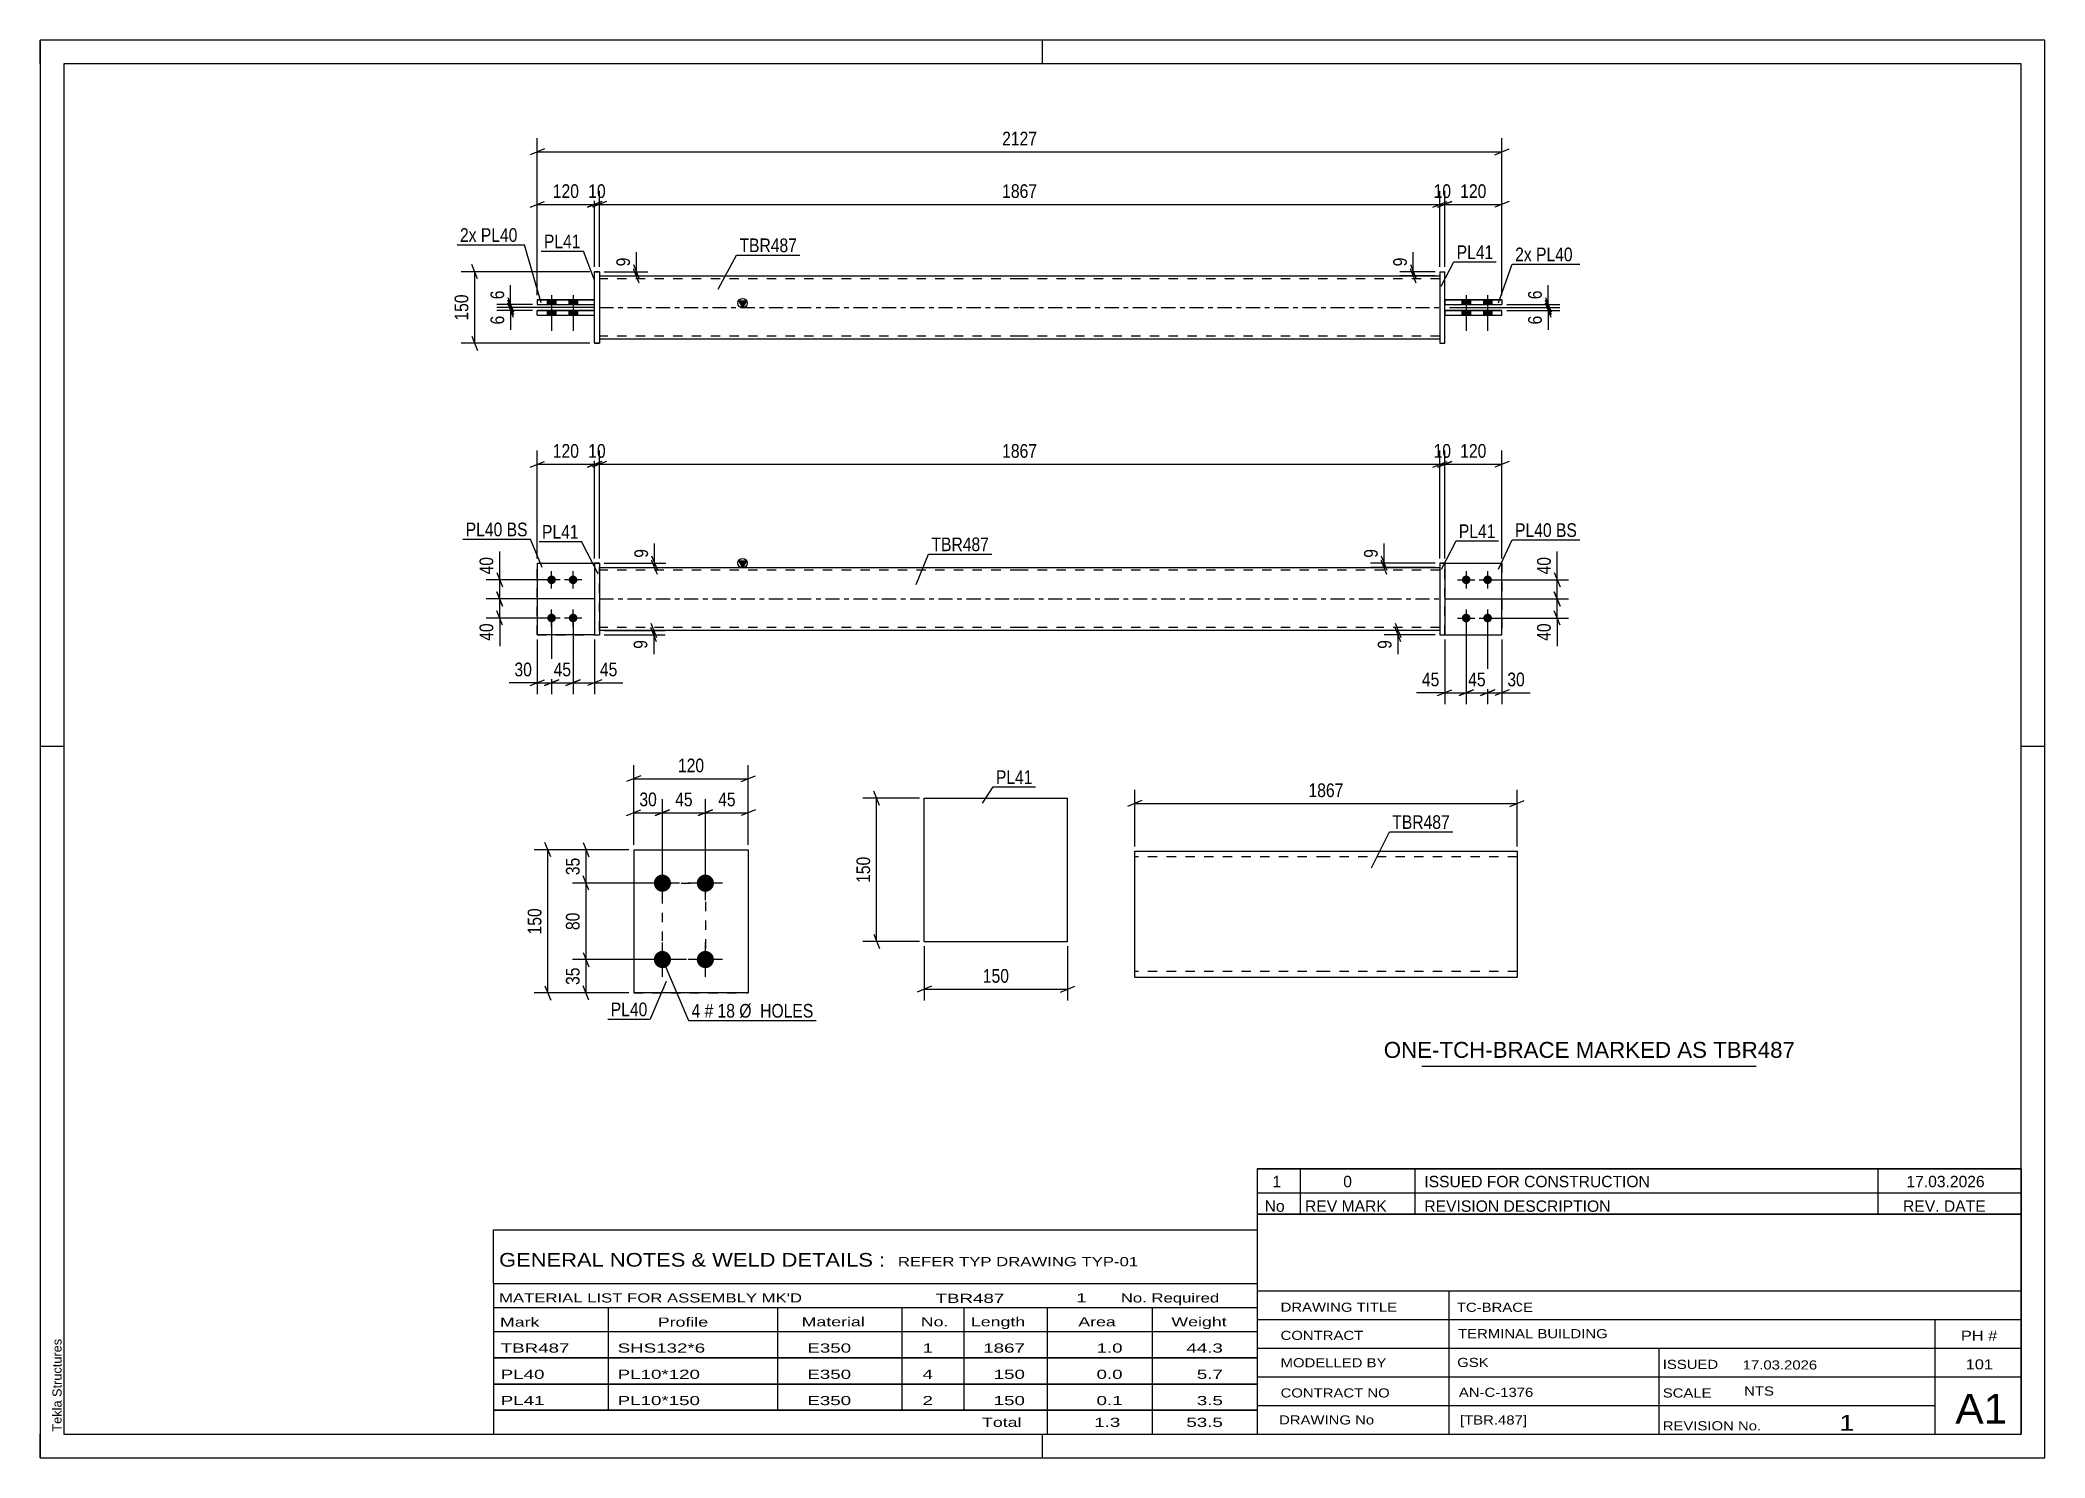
# Model space of a CAD drawing. Header units: millimetres. Extents: x 0 to 420, y 0 to 297.
import ezdxf

# ---------------------------------------------------------------- set-up
doc = ezdxf.new("R2010")
doc.units = ezdxf.units.MM
doc.linetypes.add('DXK_LINE_DOT2', pattern=[3.9198, 1.9599, -1.9599])
doc.linetypes.add('DXK_LINE_DOT3', pattern=[5.9187, 2.979, -0.9799, 0.9799, -0.9799])
doc.styles.add('Arial', font='ARIAL.TTF', dxfattribs={"height": 0.2})
doc.styles.add('Arial Narrow', font='ARIALN.TTF', dxfattribs={"height": 0.2})

# ---------------------------------------------------------------- blocks, each defined once
blk = doc.blocks.new('Unknown-582684031-1127')
at = {"color": 5, "linetype": 'Continuous'}
for p, q in [((420, 297), (0, 297)), ((0, 297), (0, 0)), ((0, 292), (0, 297)), ((210, 292), (210, 297)), ((420, 0), (420, 297)), ((415, 292), (5, 292)), ((5, 292), (5, 5)), ((415, 5), (415, 292)), ((5, 149), (0, 149)), ((420, 149), (415, 149)), ((0, 0), (0, 5)), ((5, 5), (415, 5)), ((210, 0), (210, 5)), ((0, 0), (420, 0))]:
    blk.add_line(p, q, dxfattribs=at)
at = {"color": 174, "linetype": 'Continuous', "style": 'Arial'}
blk.add_text('Tekla Structures', height=1.9102, rotation=90, dxfattribs=at).set_placement((4.5, 5.5))
blk = doc.blocks.new('Part-582684031-1392 - 1364')
at = {"color": 2, "linetype": 'Continuous'}
for p, q in [((104.16, 187.44), (116.16, 187.44)), ((104.16, 187.44), (104.16, 172.44)), ((116.16, 172.44), (104.16, 172.44)), ((104.16, 172.44), (104.16, 172.44))]:
    blk.add_line(p, q, dxfattribs=at)
at = {"color": 7, "linetype": 'DXK_LINE_DOT2'}
for p, q in [((104.16, 187.44), (116.16, 187.44)), ((116.16, 187.44), (116.16, 187.44)), ((116.16, 187.44), (116.16, 172.44)), ((104.16, 172.44), (116.16, 172.44))]:
    blk.add_line(p, q, dxfattribs=at)
blk = doc.blocks.new('Bolt-582684031-1413 - 1364')
at = {"linetype": 'Continuous'}
for points in [[(298.76, 184.84), (298.94, 184.82), (299.12, 184.76), (299.29, 184.67), (299.43, 184.54), (299.54, 184.39), (299.61, 184.22), (299.65, 184.03), (299.65, 183.85), (299.61, 183.66), (299.54, 183.49), (299.43, 183.34), (299.29, 183.21), (299.12, 183.12), (298.94, 183.06), (298.76, 183.04), (298.57, 183.06), (298.39, 183.12), (298.23, 183.21), (298.09, 183.34), (297.98, 183.49), (297.9, 183.66), (297.86, 183.85), (297.86, 184.03), (297.9, 184.22), (297.98, 184.39), (298.09, 184.54), (298.23, 184.67), (298.39, 184.76), (298.57, 184.82)], [(303.26, 184.84), (303.44, 184.82), (303.62, 184.76), (303.79, 184.67), (303.93, 184.54), (304.04, 184.39), (304.11, 184.22), (304.15, 184.03), (304.15, 183.85), (304.11, 183.66), (304.04, 183.49), (303.93, 183.34), (303.79, 183.21), (303.62, 183.12), (303.44, 183.06), (303.26, 183.04), (303.07, 183.06), (302.89, 183.12), (302.73, 183.21), (302.59, 183.34), (302.48, 183.49), (302.4, 183.66), (302.36, 183.85), (302.36, 184.03), (302.4, 184.22), (302.48, 184.39), (302.59, 184.54), (302.73, 184.67), (302.89, 184.76), (303.07, 184.82)], [(298.76, 176.84), (298.94, 176.82), (299.12, 176.76), (299.29, 176.67), (299.43, 176.54), (299.54, 176.39), (299.61, 176.22), (299.65, 176.03), (299.65, 175.85), (299.61, 175.66), (299.54, 175.49), (299.43, 175.34), (299.29, 175.21), (299.12, 175.12), (298.94, 175.06), (298.76, 175.04), (298.57, 175.06), (298.39, 175.12), (298.23, 175.21), (298.09, 175.34), (297.98, 175.49), (297.9, 175.66), (297.86, 175.85), (297.86, 176.03), (297.9, 176.22), (297.98, 176.39), (298.09, 176.54), (298.23, 176.67), (298.39, 176.76), (298.57, 176.82)], [(303.26, 176.84), (303.44, 176.82), (303.62, 176.76), (303.79, 176.67), (303.93, 176.54), (304.04, 176.39), (304.11, 176.22), (304.15, 176.03), (304.15, 175.85), (304.11, 175.66), (304.04, 175.49), (303.93, 175.34), (303.79, 175.21), (303.62, 175.12), (303.44, 175.06), (303.26, 175.04), (303.07, 175.06), (302.89, 175.12), (302.73, 175.21), (302.59, 175.34), (302.48, 175.49), (302.4, 175.66), (302.36, 175.85), (302.36, 176.03), (302.4, 176.22), (302.48, 176.39), (302.59, 176.54), (302.73, 176.67), (302.89, 176.76), (303.07, 176.82)]]:
    blk.add_hatch(color=1, dxfattribs=at).paths.add_polyline_path(points)
at = {"color": 1, "linetype": 'Continuous'}
for p, q in [((298.76, 185.74), (298.76, 182.14)), ((303.26, 185.74), (303.26, 182.14)), ((296.96, 183.94), (300.56, 183.94)), ((301.46, 183.94), (305.06, 183.94)), ((298.76, 177.74), (298.76, 174.14)), ((303.26, 177.74), (303.26, 174.14)), ((296.96, 175.94), (300.56, 175.94)), ((301.46, 175.94), (305.06, 175.94))]:
    blk.add_line(p, q, dxfattribs=at)
blk = doc.blocks.new('Part-582684031-1397 - 1364')
at = {"color": 7, "linetype": 'DXK_LINE_DOT2'}
for p, q in [((104.16, 187.44), (116.16, 187.44)), ((104.16, 187.44), (116.16, 187.44)), ((104.16, 172.44), (104.16, 187.44)), ((116.16, 187.44), (116.16, 187.44)), ((116.16, 187.44), (116.16, 172.44)), ((104.16, 172.44), (116.16, 172.44)), ((116.16, 172.44), (104.16, 172.44)), ((104.16, 172.44), (104.16, 172.44))]:
    blk.add_line(p, q, dxfattribs=at)
blk = doc.blocks.new('Part-582684031-1412 - 1364')
at = {"color": 2, "linetype": 'Continuous'}
for p, q in [((116.16, 187.44), (117.16, 187.44)), ((117.16, 187.44), (116.16, 187.44)), ((116.16, 187.44), (116.16, 172.44)), ((117.16, 187.44), (117.16, 172.44)), ((116.16, 172.44), (117.16, 172.44))]:
    blk.add_line(p, q, dxfattribs=at)
at = {"color": 7, "linetype": 'DXK_LINE_DOT2'}
for p, q in [((116.16, 187.44), (116.16, 187.44)), ((116.16, 187.44), (116.16, 187.44)), ((117.16, 187.44), (117.16, 187.44)), ((116.16, 172.44), (117.16, 172.44))]:
    blk.add_line(p, q, dxfattribs=at)
blk = doc.blocks.new('Bolt-582684031-1414 - 1364')
at = {"linetype": 'Continuous'}
for points in [[(107.16, 184.84), (107.34, 184.82), (107.52, 184.76), (107.69, 184.67), (107.83, 184.54), (107.94, 184.39), (108.01, 184.22), (108.05, 184.03), (108.05, 183.85), (108.01, 183.66), (107.94, 183.49), (107.83, 183.34), (107.69, 183.21), (107.52, 183.12), (107.34, 183.06), (107.16, 183.04), (106.97, 183.06), (106.79, 183.12), (106.63, 183.21), (106.49, 183.34), (106.38, 183.49), (106.3, 183.66), (106.26, 183.85), (106.26, 184.03), (106.3, 184.22), (106.38, 184.39), (106.49, 184.54), (106.63, 184.67), (106.79, 184.76), (106.97, 184.82)], [(111.66, 184.84), (111.84, 184.82), (112.02, 184.76), (112.19, 184.67), (112.33, 184.54), (112.44, 184.39), (112.51, 184.22), (112.55, 184.03), (112.55, 183.85), (112.51, 183.66), (112.44, 183.49), (112.33, 183.34), (112.19, 183.21), (112.02, 183.12), (111.84, 183.06), (111.66, 183.04), (111.47, 183.06), (111.29, 183.12), (111.13, 183.21), (110.99, 183.34), (110.88, 183.49), (110.8, 183.66), (110.76, 183.85), (110.76, 184.03), (110.8, 184.22), (110.88, 184.39), (110.99, 184.54), (111.13, 184.67), (111.29, 184.76), (111.47, 184.82)], [(107.16, 176.84), (107.34, 176.82), (107.52, 176.76), (107.69, 176.67), (107.83, 176.54), (107.94, 176.39), (108.01, 176.22), (108.05, 176.03), (108.05, 175.85), (108.01, 175.66), (107.94, 175.49), (107.83, 175.34), (107.69, 175.21), (107.52, 175.12), (107.34, 175.06), (107.16, 175.04), (106.97, 175.06), (106.79, 175.12), (106.63, 175.21), (106.49, 175.34), (106.38, 175.49), (106.3, 175.66), (106.26, 175.85), (106.26, 176.03), (106.3, 176.22), (106.38, 176.39), (106.49, 176.54), (106.63, 176.67), (106.79, 176.76), (106.97, 176.82)], [(111.66, 176.84), (111.84, 176.82), (112.02, 176.76), (112.19, 176.67), (112.33, 176.54), (112.44, 176.39), (112.51, 176.22), (112.55, 176.03), (112.55, 175.85), (112.51, 175.66), (112.44, 175.49), (112.33, 175.34), (112.19, 175.21), (112.02, 175.12), (111.84, 175.06), (111.66, 175.04), (111.47, 175.06), (111.29, 175.12), (111.13, 175.21), (110.99, 175.34), (110.88, 175.49), (110.8, 175.66), (110.76, 175.85), (110.76, 176.03), (110.8, 176.22), (110.88, 176.39), (110.99, 176.54), (111.13, 176.67), (111.29, 176.76), (111.47, 176.82)]]:
    blk.add_hatch(color=1, dxfattribs=at).paths.add_polyline_path(points)
at = {"color": 1, "linetype": 'Continuous'}
for p, q in [((107.16, 182.14), (107.16, 185.74)), ((111.66, 182.14), (111.66, 185.74)), ((108.96, 183.94), (105.36, 183.94)), ((113.46, 183.94), (109.86, 183.94)), ((107.16, 174.14), (107.16, 177.74)), ((111.66, 174.14), (111.66, 177.74)), ((108.96, 175.94), (105.36, 175.94)), ((113.46, 175.94), (109.86, 175.94))]:
    blk.add_line(p, q, dxfattribs=at)
blk = doc.blocks.new('Part-582684031-1424 - 1364')
at = {"color": 2, "linetype": 'Continuous'}
for p, q in [((294.26, 187.44), (293.26, 187.44)), ((293.26, 187.44), (294.26, 187.44)), ((293.26, 187.44), (293.26, 172.44)), ((294.26, 187.44), (294.26, 172.44)), ((293.26, 172.44), (294.26, 172.44))]:
    blk.add_line(p, q, dxfattribs=at)
at = {"color": 7, "linetype": 'DXK_LINE_DOT2'}
for p, q in [((293.26, 187.44), (293.26, 187.44)), ((293.26, 187.44), (293.26, 187.44)), ((294.26, 187.44), (294.26, 187.44)), ((294.26, 187.44), (294.26, 187.44)), ((293.26, 172.44), (294.26, 172.44))]:
    blk.add_line(p, q, dxfattribs=at)
blk = doc.blocks.new('Part-582684031-1439 - 1364')
at = {"linetype": 'Continuous'}
blk.add_hatch(color=2, dxfattribs=at).paths.add_polyline_path([(147.16, 186.54), (146.36, 187.94), (147.96, 187.94)])
at = {"color": 2, "linetype": 'Continuous'}
for p, q in [((117.16, 186.54), (205.16, 186.54)), ((147.16, 186.54), (146.36, 187.94)), ((146.36, 187.94), (147.96, 187.94)), ((147.96, 187.94), (147.16, 186.54)), ((205.26, 186.54), (293.26, 186.54)), ((205.16, 173.34), (117.16, 173.34)), ((293.26, 173.34), (205.26, 173.34))]:
    blk.add_line(p, q, dxfattribs=at)
at = {"color": 7, "linetype": 'DXK_LINE_DOT2'}
for p, q in [((117.16, 173.34), (117.16, 186.54)), ((205.16, 185.94), (117.16, 185.94)), ((293.26, 185.94), (205.26, 185.94)), ((293.26, 186.54), (293.26, 173.34)), ((205.16, 173.94), (117.16, 173.94)), ((293.26, 173.94), (205.26, 173.94))]:
    blk.add_line(p, q, dxfattribs=at)
at = {"color": 7, "linetype": 'DXK_LINE_DOT3'}
for p, q in [((117.16, 179.94), (205.16, 179.94)), ((205.26, 179.94), (293.26, 179.94))]:
    blk.add_line(p, q, dxfattribs=at)
at = {"color": 2, "linetype": 'Continuous'}
blk.add_circle((147.16, 187.44), 1, dxfattribs=at)
blk = doc.blocks.new('Part-582684031-1444 - 1364')
at = {"color": 2, "linetype": 'Continuous'}
for p, q in [((294.26, 187.44), (306.26, 187.44)), ((306.26, 187.44), (306.26, 187.44)), ((306.26, 172.44), (306.26, 187.44)), ((294.26, 172.44), (306.26, 172.44))]:
    blk.add_line(p, q, dxfattribs=at)
at = {"color": 7, "linetype": 'DXK_LINE_DOT2'}
for p, q in [((294.26, 187.44), (306.26, 187.44)), ((294.26, 172.44), (294.26, 187.44)), ((306.26, 187.44), (306.26, 187.44)), ((294.26, 172.44), (294.26, 172.44)), ((294.26, 172.44), (306.26, 172.44))]:
    blk.add_line(p, q, dxfattribs=at)
blk = doc.blocks.new('Part-582684031-1449 - 1364')
at = {"color": 7, "linetype": 'DXK_LINE_DOT2'}
for p, q in [((294.26, 187.44), (306.26, 187.44)), ((294.26, 172.44), (294.26, 187.44)), ((294.26, 187.44), (306.26, 187.44)), ((306.26, 187.44), (306.26, 187.44)), ((306.26, 187.44), (306.26, 172.44)), ((294.26, 172.44), (294.26, 172.44)), ((294.26, 172.44), (306.26, 172.44)), ((294.26, 172.44), (306.26, 172.44))]:
    blk.add_line(p, q, dxfattribs=at)
blk = doc.blocks.new('Part-582684031-1771 - 1745')
at = {"color": 2, "linetype": 'Continuous'}
for p, q in [((104.16, 240.39), (116.16, 240.39)), ((116.16, 240.39), (104.16, 240.39)), ((104.16, 239.39), (104.16, 240.39)), ((116.16, 239.39), (116.16, 240.39)), ((104.16, 239.39), (116.16, 239.39))]:
    blk.add_line(p, q, dxfattribs=at)
at = {"color": 7, "linetype": 'DXK_LINE_DOT2'}
for p, q in [((104.16, 240.39), (104.16, 240.39)), ((104.16, 240.39), (104.16, 240.39)), ((116.16, 240.39), (116.16, 240.39)), ((116.16, 240.39), (116.16, 240.39)), ((104.16, 239.39), (116.16, 239.39))]:
    blk.add_line(p, q, dxfattribs=at)
blk = doc.blocks.new('Part-582684031-1751 - 1745')
at = {"linetype": 'Continuous'}
blk.add_hatch(color=2, dxfattribs=at).paths.add_polyline_path([(147.16, 240.99), (146.36, 242.39), (147.96, 242.39)])
at = {"color": 2, "linetype": 'Continuous'}
for p, q in [((117.16, 247.59), (205.16, 247.59)), ((205.26, 247.59), (293.26, 247.59)), ((147.16, 240.99), (146.36, 242.39)), ((146.36, 242.39), (147.96, 242.39)), ((147.96, 242.39), (147.16, 240.99)), ((117.16, 234.39), (205.16, 234.39)), ((205.26, 234.39), (293.26, 234.39))]:
    blk.add_line(p, q, dxfattribs=at)
at = {"color": 7, "linetype": 'DXK_LINE_DOT2'}
for p, q in [((117.16, 247.59), (117.16, 234.39)), ((205.16, 246.99), (117.16, 246.99)), ((293.26, 246.99), (205.26, 246.99)), ((293.26, 247.59), (293.26, 234.39)), ((205.16, 234.99), (117.16, 234.99)), ((293.26, 234.99), (205.26, 234.99))]:
    blk.add_line(p, q, dxfattribs=at)
at = {"color": 7, "linetype": 'DXK_LINE_DOT3'}
for p, q in [((117.16, 240.99), (205.16, 240.99)), ((205.26, 240.99), (293.26, 240.99))]:
    blk.add_line(p, q, dxfattribs=at)
at = {"color": 2, "linetype": 'Continuous'}
blk.add_circle((147.16, 241.89), 1, dxfattribs=at)
blk = doc.blocks.new('Part-582684031-1756 - 1745')
at = {"color": 2, "linetype": 'Continuous'}
for p, q in [((306.26, 240.39), (294.26, 240.39)), ((294.26, 240.39), (294.26, 239.39)), ((294.26, 240.39), (306.26, 240.39)), ((306.26, 239.39), (306.26, 240.39)), ((294.26, 239.39), (306.26, 239.39))]:
    blk.add_line(p, q, dxfattribs=at)
at = {"color": 7, "linetype": 'DXK_LINE_DOT2'}
for p, q in [((294.26, 240.39), (294.26, 240.39)), ((294.26, 240.39), (294.26, 240.39)), ((306.26, 240.39), (306.26, 240.39)), ((306.26, 240.39), (306.26, 240.39)), ((294.26, 239.39), (306.26, 239.39))]:
    blk.add_line(p, q, dxfattribs=at)
blk = doc.blocks.new('Part-582684031-1761 - 1745')
at = {"color": 2, "linetype": 'Continuous'}
for p, q in [((306.26, 242.59), (294.26, 242.59)), ((294.26, 242.59), (306.26, 242.59)), ((294.26, 242.59), (294.26, 241.59)), ((294.26, 241.59), (306.26, 241.59)), ((306.26, 242.59), (306.26, 241.59))]:
    blk.add_line(p, q, dxfattribs=at)
at = {"color": 7, "linetype": 'DXK_LINE_DOT2'}
for p, q in [((294.26, 242.59), (294.26, 242.59)), ((294.26, 242.59), (294.26, 242.59)), ((294.26, 241.59), (306.26, 241.59)), ((306.26, 242.59), (306.26, 242.59)), ((306.26, 242.59), (306.26, 242.59))]:
    blk.add_line(p, q, dxfattribs=at)
blk = doc.blocks.new('Part-582684031-1766 - 1745')
at = {"color": 2, "linetype": 'Continuous'}
for p, q in [((293.26, 248.49), (293.26, 233.49)), ((293.26, 248.49), (294.26, 248.49)), ((293.26, 248.49), (294.26, 248.49)), ((294.26, 233.49), (294.26, 248.49)), ((293.26, 233.49), (294.26, 233.49))]:
    blk.add_line(p, q, dxfattribs=at)
at = {"color": 7, "linetype": 'DXK_LINE_DOT2'}
for p, q in [((293.26, 248.49), (293.26, 248.49)), ((293.26, 248.49), (293.26, 248.49)), ((294.26, 248.49), (294.26, 248.49)), ((293.26, 233.49), (294.26, 233.49)), ((294.26, 233.49), (294.26, 233.49))]:
    blk.add_line(p, q, dxfattribs=at)
blk = doc.blocks.new('Part-582684031-1776 - 1745')
at = {"color": 2, "linetype": 'Continuous'}
for p, q in [((104.16, 242.59), (116.16, 242.59)), ((116.16, 242.59), (104.16, 242.59)), ((104.16, 242.59), (104.16, 241.59)), ((104.16, 241.59), (116.16, 241.59)), ((116.16, 241.59), (116.16, 242.59))]:
    blk.add_line(p, q, dxfattribs=at)
at = {"color": 7, "linetype": 'DXK_LINE_DOT2'}
for p, q in [((104.16, 242.59), (104.16, 242.59)), ((104.16, 242.59), (104.16, 242.59)), ((104.16, 241.59), (116.16, 241.59)), ((116.16, 242.59), (116.16, 242.59)), ((116.16, 242.59), (116.16, 242.59))]:
    blk.add_line(p, q, dxfattribs=at)
blk = doc.blocks.new('Part-582684031-1781 - 1745')
at = {"color": 2, "linetype": 'Continuous'}
for p, q in [((117.16, 248.49), (116.16, 248.49)), ((116.16, 248.49), (117.16, 248.49)), ((116.16, 233.49), (116.16, 248.49)), ((117.16, 248.49), (117.16, 233.49)), ((117.16, 233.49), (116.16, 233.49))]:
    blk.add_line(p, q, dxfattribs=at)
at = {"color": 7, "linetype": 'DXK_LINE_DOT2'}
for p, q in [((116.16, 248.49), (116.16, 248.49)), ((116.16, 248.49), (116.16, 248.49)), ((117.16, 248.49), (117.16, 248.49)), ((117.16, 248.49), (117.16, 248.49)), ((116.16, 233.49), (117.16, 233.49)), ((116.16, 233.49), (116.16, 233.49))]:
    blk.add_line(p, q, dxfattribs=at)
blk = doc.blocks.new('Bolt-582684031-1782 - 1745')
at = {"linetype": 'Continuous'}
for points in [[(299.66, 242.59), (297.86, 242.59), (297.86, 241.59), (299.66, 241.59)], [(299.66, 242.59), (297.86, 242.59), (297.86, 241.59), (299.66, 241.59)], [(299.66, 240.39), (297.86, 240.39), (297.86, 239.39), (299.66, 239.39)], [(299.66, 240.39), (297.86, 240.39), (297.86, 239.39), (299.66, 239.39)], [(304.16, 242.59), (302.36, 242.59), (302.36, 241.59), (304.16, 241.59)], [(304.16, 242.59), (302.36, 242.59), (302.36, 241.59), (304.16, 241.59)], [(304.16, 240.39), (302.36, 240.39), (302.36, 239.39), (304.16, 239.39)], [(304.16, 240.39), (302.36, 240.39), (302.36, 239.39), (304.16, 239.39)]]:
    blk.add_hatch(color=1, dxfattribs=at).paths.add_polyline_path(points)
at = {"color": 1, "linetype": 'Continuous'}
for p, q in [((297.86, 242.59), (297.86, 241.59)), ((297.86, 242.59), (297.86, 241.59)), ((297.86, 240.39), (297.86, 239.39)), ((297.86, 240.39), (297.86, 239.39)), ((298.76, 243.59), (298.76, 236.09)), ((298.76, 243.59), (298.76, 236.09)), ((299.66, 242.59), (299.66, 241.59)), ((299.66, 242.59), (299.66, 241.59)), ((299.66, 240.39), (299.66, 239.39)), ((299.66, 240.39), (299.66, 239.39)), ((302.36, 242.59), (302.36, 241.59)), ((302.36, 242.59), (302.36, 241.59)), ((302.36, 240.39), (302.36, 239.39)), ((302.36, 240.39), (302.36, 239.39)), ((303.26, 243.59), (303.26, 236.09)), ((303.26, 243.59), (303.26, 236.09)), ((304.16, 242.59), (304.16, 241.59)), ((304.16, 242.59), (304.16, 241.59)), ((304.16, 240.39), (304.16, 239.39)), ((304.16, 240.39), (304.16, 239.39))]:
    blk.add_line(p, q, dxfattribs=at)
blk = doc.blocks.new('Bolt-582684031-1783 - 1745')
at = {"linetype": 'Continuous'}
for points in [[(106.26, 241.59), (108.06, 241.59), (108.06, 242.59), (106.26, 242.59)], [(106.26, 241.59), (108.06, 241.59), (108.06, 242.59), (106.26, 242.59)], [(106.26, 239.39), (108.06, 239.39), (108.06, 240.39), (106.26, 240.39)], [(106.26, 239.39), (108.06, 239.39), (108.06, 240.39), (106.26, 240.39)], [(110.76, 241.59), (112.56, 241.59), (112.56, 242.59), (110.76, 242.59)], [(110.76, 241.59), (112.56, 241.59), (112.56, 242.59), (110.76, 242.59)], [(110.76, 239.39), (112.56, 239.39), (112.56, 240.39), (110.76, 240.39)], [(110.76, 239.39), (112.56, 239.39), (112.56, 240.39), (110.76, 240.39)]]:
    blk.add_hatch(color=1, dxfattribs=at).paths.add_polyline_path(points)
at = {"color": 1, "linetype": 'Continuous'}
for p, q in [((106.26, 242.59), (106.26, 241.59)), ((106.26, 242.59), (106.26, 241.59)), ((106.26, 240.39), (106.26, 239.39)), ((106.26, 240.39), (106.26, 239.39)), ((107.16, 243.59), (107.16, 236.09)), ((107.16, 243.59), (107.16, 236.09)), ((108.06, 242.59), (108.06, 241.59)), ((108.06, 242.59), (108.06, 241.59)), ((108.06, 240.39), (108.06, 239.39)), ((108.06, 240.39), (108.06, 239.39)), ((110.76, 242.59), (110.76, 241.59)), ((110.76, 242.59), (110.76, 241.59)), ((110.76, 240.39), (110.76, 239.39)), ((110.76, 240.39), (110.76, 239.39)), ((111.66, 243.59), (111.66, 236.09)), ((111.66, 243.59), (111.66, 236.09)), ((112.56, 242.59), (112.56, 241.59)), ((112.56, 242.59), (112.56, 241.59)), ((112.56, 240.39), (112.56, 239.39)), ((112.56, 240.39), (112.56, 239.39))]:
    blk.add_line(p, q, dxfattribs=at)
blk = doc.blocks.new('Bolt-582684031-2085 - 2022')
at = {"linetype": 'Continuous'}
for points in [[(130.37, 122.2), (130.75, 122.16), (131.11, 122.04), (131.43, 121.85), (131.71, 121.6), (131.93, 121.3), (132.09, 120.95), (132.16, 120.58), (132.16, 120.21), (132.09, 119.84), (131.93, 119.5), (131.71, 119.19), (131.43, 118.94), (131.11, 118.75), (130.75, 118.63), (130.37, 118.6), (130, 118.63), (129.64, 118.75), (129.32, 118.94), (129.04, 119.19), (128.82, 119.5), (128.66, 119.84), (128.58, 120.21), (128.58, 120.58), (128.66, 120.95), (128.82, 121.3), (129.04, 121.6), (129.32, 121.85), (129.64, 122.04), (130, 122.16)], [(139.37, 122.2), (139.75, 122.16), (140.11, 122.04), (140.43, 121.85), (140.71, 121.6), (140.93, 121.3), (141.09, 120.95), (141.16, 120.58), (141.16, 120.21), (141.09, 119.84), (140.93, 119.5), (140.71, 119.19), (140.43, 118.94), (140.11, 118.75), (139.75, 118.63), (139.37, 118.6), (139, 118.63), (138.64, 118.75), (138.32, 118.94), (138.04, 119.19), (137.82, 119.5), (137.66, 119.84), (137.58, 120.21), (137.58, 120.58), (137.66, 120.95), (137.82, 121.3), (138.04, 121.6), (138.32, 121.85), (138.64, 122.04), (139, 122.16)], [(130.37, 106.2), (130.75, 106.16), (131.11, 106.04), (131.43, 105.85), (131.71, 105.6), (131.93, 105.3), (132.09, 104.95), (132.16, 104.58), (132.16, 104.21), (132.09, 103.84), (131.93, 103.5), (131.71, 103.19), (131.43, 102.94), (131.11, 102.75), (130.75, 102.63), (130.37, 102.6), (130, 102.63), (129.64, 102.75), (129.32, 102.94), (129.04, 103.19), (128.82, 103.5), (128.66, 103.84), (128.58, 104.21), (128.58, 104.58), (128.66, 104.95), (128.82, 105.3), (129.04, 105.6), (129.32, 105.85), (129.64, 106.04), (130, 106.16)], [(139.37, 106.2), (139.75, 106.16), (140.11, 106.04), (140.43, 105.85), (140.71, 105.6), (140.93, 105.3), (141.09, 104.95), (141.16, 104.58), (141.16, 104.21), (141.09, 103.84), (140.93, 103.5), (140.71, 103.19), (140.43, 102.94), (140.11, 102.75), (139.75, 102.63), (139.37, 102.6), (139, 102.63), (138.64, 102.75), (138.32, 102.94), (138.04, 103.19), (137.82, 103.5), (137.66, 103.84), (137.58, 104.21), (137.58, 104.58), (137.66, 104.95), (137.82, 105.3), (138.04, 105.6), (138.32, 105.85), (138.64, 106.04), (139, 106.16)]]:
    blk.add_hatch(color=1, dxfattribs=at).paths.add_polyline_path(points)
at = {"color": 1, "linetype": 'Continuous'}
for p, q in [((130.37, 116.8), (130.37, 124)), ((139.37, 116.8), (139.37, 124)), ((133.97, 120.4), (126.77, 120.4)), ((142.97, 120.4), (135.77, 120.4)), ((130.37, 100.8), (130.37, 108)), ((139.37, 100.8), (139.37, 108)), ((133.97, 104.4), (126.77, 104.4)), ((142.97, 104.4), (135.77, 104.4))]:
    blk.add_line(p, q, dxfattribs=at)
blk = doc.blocks.new('Part-582684031-2090 - 2022')
at = {"color": 2, "linetype": 'Continuous'}
for p, q in [((124.37, 127.4), (148.37, 127.4)), ((124.37, 127.4), (124.37, 97.4)), ((148.37, 127.4), (148.37, 127.4)), ((148.37, 127.4), (148.37, 97.4)), ((148.37, 97.4), (124.37, 97.4)), ((124.37, 97.4), (124.37, 97.4))]:
    blk.add_line(p, q, dxfattribs=at)
at = {"color": 7, "linetype": 'DXK_LINE_DOT2'}
for p, q in [((124.37, 127.4), (148.37, 127.4)), ((148.37, 127.4), (148.37, 127.4)), ((124.37, 97.4), (148.37, 97.4))]:
    blk.add_line(p, q, dxfattribs=at)
blk = doc.blocks.new('Part-582684031-2237 - 2231')
at = {"color": 2, "linetype": 'Continuous'}
for p, q in [((185.24, 108.19), (185.24, 138.19)), ((185.24, 138.19), (215.24, 138.19)), ((215.24, 108.19), (215.24, 138.19)), ((185.24, 108.19), (215.24, 108.19))]:
    blk.add_line(p, q, dxfattribs=at)
blk = doc.blocks.new('Part-582684031-2260 - 2254')
at = {"color": 2, "linetype": 'Continuous'}
for p, q in [((229.33, 103.08), (229.33, 127.08)), ((229.33, 127.08), (269.33, 127.08)), ((269.43, 127.08), (309.43, 127.08)), ((309.43, 127.08), (309.43, 100.68)), ((229.33, 101.38), (229.33, 103.08)), ((229.33, 100.86), (229.33, 101.38)), ((229.33, 100.68), (229.33, 100.86)), ((229.33, 100.68), (269.33, 100.68)), ((269.43, 100.68), (309.43, 100.68))]:
    blk.add_line(p, q, dxfattribs=at)
at = {"color": 7, "linetype": 'DXK_LINE_DOT2'}
for p, q in [((269.33, 125.88), (229.33, 125.88)), ((309.43, 125.88), (269.43, 125.88)), ((229.33, 102.16), (229.33, 103.08)), ((229.33, 101.38), (229.33, 102.62)), ((229.33, 101.88), (229.33, 101.97)), ((229.33, 101.88), (229.33, 101.97)), ((269.33, 101.88), (229.33, 101.88)), ((309.43, 101.88), (269.43, 101.88)), ((309.43, 101.88), (309.43, 101.97))]:
    blk.add_line(p, q, dxfattribs=at)
blk = doc.blocks.new('Rectangle-582684031-2216 - 2022')
at = {"color": 1, "linetype": 'DXK_LINE_DOT2'}
blk.add_lwpolyline([(130.37, 120.4), (139.37, 120.4), (139.37, 104.4), (130.37, 104.4), (130.37, 120.4)], close=True, dxfattribs=at)
blk = doc.blocks.new('StraightDimension-582684031-1681 - 1364')
at = {"color": 7, "linetype": 'Continuous'}
for p, q in [((317.22, 181.44), (318.42, 178.44)), ((294.26, 179.94), (320.22, 179.94)), ((318.42, 174.44), (317.22, 177.44)), ((317.82, 175.94), (317.82, 179.94)), ((304.26, 175.94), (320.22, 175.94))]:
    blk.add_line(p, q, dxfattribs=at)
at = {"color": 0}
blk.add_wipeout([(317.07, 175.41), (312.87, 175.41), (312.87, 170.56), (317.07, 170.56)], dxfattribs=at)
at = {"color": 7, "linetype": 'Continuous'}
blk.add_line((317.82, 175.94), (317.82, 170.03), dxfattribs=at)
blk.add_line((317.82, 175.94), (317.82, 170.03), dxfattribs=at)
at = {"color": 3, "style": 'Arial Narrow'}
blk.add_text('40', height=2.863, rotation=90.0002, dxfattribs=at).set_placement((316.47, 171.16))
blk = doc.blocks.new('StraightDimension-582684031-1601 - 1364')
at = {"color": 7, "linetype": 'Continuous'}
for p, q in [((95.68, 185.44), (96.88, 182.44)), ((106.16, 183.94), (93.43, 183.94)), ((96.88, 178.44), (95.68, 181.44)), ((96.28, 179.94), (96.28, 183.94)), ((116.16, 179.94), (93.43, 179.94))]:
    blk.add_line(p, q, dxfattribs=at)
at = {"color": 0}
blk.add_wipeout([(95.53, 189.32), (91.33, 189.32), (91.33, 184.46), (95.53, 184.46)], dxfattribs=at)
at = {"color": 7, "linetype": 'Continuous'}
blk.add_line((96.28, 183.94), (96.28, 189.85), dxfattribs=at)
blk.add_line((96.28, 183.94), (96.28, 189.85), dxfattribs=at)
at = {"color": 3, "style": 'Arial Narrow'}
blk.add_text('40', height=2.863, rotation=90.0002, dxfattribs=at).set_placement((94.93, 185.06))
blk = doc.blocks.new('StraightDimension-582684031-1572 - 1364')
at = {"color": 7, "linetype": 'Continuous'}
for p, q in [((107.16, 174.94), (107.16, 159.98)), ((104.16, 171.44), (104.16, 159.98)), ((102.66, 161.78), (105.66, 162.98)), ((104.16, 162.38), (107.16, 162.38)), ((108.66, 162.98), (105.66, 161.78))]:
    blk.add_line(p, q, dxfattribs=at)
at = {"color": 0}
blk.add_wipeout([(103.63, 163.13), (103.63, 167.33), (98.78, 167.33), (98.78, 163.13)], dxfattribs=at)
at = {"color": 7, "linetype": 'Continuous'}
blk.add_line((104.16, 162.38), (98.25, 162.38), dxfattribs=at)
blk.add_line((104.16, 162.38), (98.25, 162.38), dxfattribs=at)
at = {"color": 3, "style": 'Arial Narrow'}
blk.add_text('30', height=2.863, dxfattribs=at).set_placement((99.38, 163.73))
blk = doc.blocks.new('StraightDimension-582684031-1565 - 1364')
at = {"color": 7, "linetype": 'Continuous'}
for p, q in [((107.16, 174.94), (107.16, 159.98)), ((111.66, 174.94), (111.66, 159.98)), ((105.66, 161.78), (108.66, 162.98)), ((107.16, 162.38), (111.66, 162.38)), ((113.16, 162.98), (110.16, 161.78))]:
    blk.add_line(p, q, dxfattribs=at)
at = {"color": 0}
blk.add_wipeout([(111.83, 163.13), (111.83, 167.33), (106.98, 167.33), (106.98, 163.13)], dxfattribs=at)
at = {"color": 3, "style": 'Arial Narrow'}
blk.add_text('45', height=2.863, dxfattribs=at).set_placement((107.58, 163.73))
blk = doc.blocks.new('StraightDimension-582684031-1511 - 1364')
at = {"color": 7, "linetype": 'Continuous'}
for p, q in [((293.26, 188.44), (293.26, 211.01)), ((294.26, 188.44), (294.26, 211.01)), ((291.76, 207.56), (294.76, 208.76)), ((295.76, 208.76), (292.76, 207.56)), ((293.26, 208.16), (294.26, 208.16))]:
    blk.add_line(p, q, dxfattribs=at)
at = {"color": 0}
blk.add_wipeout([(296.18, 208.91), (296.18, 213.11), (291.33, 213.11), (291.33, 208.91)], dxfattribs=at)
at = {"color": 3, "style": 'Arial Narrow'}
blk.add_text('10', height=2.863, dxfattribs=at).set_placement((291.93, 209.51))
blk = doc.blocks.new('StraightDimension-582684031-1458 - 1364')
at = {"color": 7, "linetype": 'Continuous'}
for p, q in [((104.16, 188.44), (104.16, 211.01)), ((116.16, 188.44), (116.16, 211.01)), ((102.66, 207.56), (105.66, 208.76)), ((104.16, 208.16), (116.16, 208.16)), ((117.66, 208.76), (114.66, 207.56))]:
    blk.add_line(p, q, dxfattribs=at)
at = {"color": 0}
blk.add_wipeout([(113.5, 208.91), (113.5, 213.11), (106.81, 213.11), (106.81, 208.91)], dxfattribs=at)
at = {"color": 3, "style": 'Arial Narrow'}
blk.add_text('120', height=2.863, dxfattribs=at).set_placement((107.41, 209.51))
blk = doc.blocks.new('StraightDimension-582684031-1485 - 1364')
at = {"color": 7, "linetype": 'Continuous'}
for p, q in [((116.16, 188.44), (116.16, 211.01)), ((117.16, 188.44), (117.16, 211.01)), ((114.66, 207.56), (117.66, 208.76)), ((118.66, 208.76), (115.66, 207.56)), ((116.16, 208.16), (117.16, 208.16))]:
    blk.add_line(p, q, dxfattribs=at)
at = {"color": 0}
blk.add_wipeout([(119.08, 208.91), (119.08, 213.11), (114.23, 213.11), (114.23, 208.91)], dxfattribs=at)
at = {"color": 3, "style": 'Arial Narrow'}
blk.add_text('10', height=2.863, dxfattribs=at).set_placement((114.83, 209.51))
blk = doc.blocks.new('StraightDimension-582684031-1502 - 1364')
at = {"color": 7, "linetype": 'Continuous'}
for p, q in [((117.16, 188.44), (117.16, 211.01)), ((293.26, 188.44), (293.26, 211.01)), ((118.66, 208.76), (115.66, 207.56)), ((117.16, 208.16), (293.26, 208.16)), ((291.76, 207.56), (294.76, 208.76))]:
    blk.add_line(p, q, dxfattribs=at)
at = {"color": 0}
blk.add_wipeout([(209.46, 208.91), (209.46, 213.11), (200.95, 213.11), (200.95, 208.91)], dxfattribs=at)
at = {"color": 3, "style": 'Arial Narrow'}
blk.add_text('1867', height=2.863, dxfattribs=at).set_placement((201.55, 209.51))
blk = doc.blocks.new('StraightDimension-582684031-1529 - 1364')
at = {"color": 7, "linetype": 'Continuous'}
for p, q in [((294.26, 188.44), (294.26, 211.01)), ((306.26, 188.44), (306.26, 211.01)), ((292.76, 207.56), (295.76, 208.76)), ((294.26, 208.16), (306.26, 208.16)), ((307.76, 208.76), (304.76, 207.56))]:
    blk.add_line(p, q, dxfattribs=at)
at = {"color": 0}
blk.add_wipeout([(303.6, 208.91), (303.6, 213.11), (296.91, 213.11), (296.91, 208.91)], dxfattribs=at)
at = {"color": 3, "style": 'Arial Narrow'}
blk.add_text('120', height=2.863, dxfattribs=at).set_placement((297.51, 209.51))
blk = doc.blocks.new('StraightDimension-582684031-1552 - 1364')
at = {"color": 7, "linetype": 'Continuous'}
for p, q in [((111.66, 174.94), (111.66, 159.98)), ((116.16, 171.44), (116.16, 159.98)), ((110.16, 161.78), (113.16, 162.98)), ((111.66, 162.38), (116.16, 162.38)), ((117.66, 162.98), (114.66, 161.78))]:
    blk.add_line(p, q, dxfattribs=at)
at = {"color": 0}
blk.add_wipeout([(121.54, 163.13), (121.54, 167.33), (116.68, 167.33), (116.68, 163.13)], dxfattribs=at)
at = {"color": 7, "linetype": 'Continuous'}
blk.add_line((116.16, 162.38), (122.06, 162.38), dxfattribs=at)
blk.add_line((116.16, 162.38), (122.06, 162.38), dxfattribs=at)
at = {"color": 3, "style": 'Arial Narrow'}
blk.add_text('45', height=2.863, dxfattribs=at).set_placement((117.28, 163.73))
blk = doc.blocks.new('StraightDimension-582684031-1583 - 1364')
at = {"color": 7, "linetype": 'Continuous'}
for p, q in [((118.16, 173.34), (130.96, 173.34)), ((118.16, 172.44), (130.96, 172.44)), ((127.96, 174.84), (129.16, 171.84)), ((129.16, 170.94), (127.96, 173.94)), ((128.56, 172.44), (128.56, 173.34))]:
    blk.add_line(p, q, dxfattribs=at)
at = {"color": 0}
blk.add_wipeout([(127.81, 171.91), (123.61, 171.91), (123.61, 168.89), (127.81, 168.89)], dxfattribs=at)
at = {"color": 7, "linetype": 'Continuous'}
blk.add_line((128.56, 172.44), (128.56, 168.36), dxfattribs=at)
blk.add_line((128.56, 172.44), (128.56, 168.36), dxfattribs=at)
at = {"color": 3, "style": 'Arial Narrow'}
blk.add_text('9', height=2.86, rotation=90.0002, dxfattribs=at).set_placement((127.21, 169.49))
blk = doc.blocks.new('StraightDimension-582684031-1592 - 1364')
at = {"color": 7, "linetype": 'Continuous'}
for p, q in [((118.16, 187.44), (131.11, 187.44)), ((118.16, 186.54), (131.11, 186.54)), ((128.11, 188.94), (129.31, 185.94)), ((129.31, 185.04), (128.11, 188.04)), ((128.71, 186.54), (128.71, 187.44))]:
    blk.add_line(p, q, dxfattribs=at)
at = {"color": 0}
blk.add_wipeout([(127.96, 190.99), (123.76, 190.99), (123.76, 187.96), (127.96, 187.96)], dxfattribs=at)
at = {"color": 7, "linetype": 'Continuous'}
blk.add_line((128.71, 187.44), (128.71, 191.52), dxfattribs=at)
blk.add_line((128.71, 187.44), (128.71, 191.52), dxfattribs=at)
at = {"color": 3, "style": 'Arial Narrow'}
blk.add_text('9', height=2.86, rotation=90.0002, dxfattribs=at).set_placement((127.36, 188.56))
blk = doc.blocks.new('StraightDimension-582684031-1618 - 1364')
at = {"color": 7, "linetype": 'Continuous'}
for p, q in [((95.68, 181.44), (96.88, 178.44)), ((116.16, 179.94), (93.43, 179.94)), ((96.88, 174.44), (95.68, 177.44)), ((96.28, 175.94), (96.28, 179.94)), ((106.16, 175.94), (93.43, 175.94))]:
    blk.add_line(p, q, dxfattribs=at)
at = {"color": 0}
blk.add_wipeout([(95.53, 175.41), (91.33, 175.41), (91.33, 170.56), (95.53, 170.56)], dxfattribs=at)
at = {"color": 7, "linetype": 'Continuous'}
blk.add_line((96.28, 175.94), (96.28, 170.03), dxfattribs=at)
blk.add_line((96.28, 175.94), (96.28, 170.03), dxfattribs=at)
at = {"color": 3, "style": 'Arial Narrow'}
blk.add_text('40', height=2.863, rotation=90.0002, dxfattribs=at).set_placement((94.93, 171.16))
blk = doc.blocks.new('StraightDimension-582684031-1632 - 1364')
at = {"color": 7, "linetype": 'Continuous'}
for p, q in [((292.26, 173.34), (281.61, 173.34)), ((292.26, 172.44), (281.61, 172.44)), ((283.86, 174.84), (285.06, 171.84)), ((285.06, 170.94), (283.86, 173.94)), ((284.46, 172.44), (284.46, 173.34))]:
    blk.add_line(p, q, dxfattribs=at)
at = {"color": 0}
blk.add_wipeout([(283.71, 171.91), (279.51, 171.91), (279.51, 168.89), (283.71, 168.89)], dxfattribs=at)
at = {"color": 7, "linetype": 'Continuous'}
blk.add_line((284.46, 172.44), (284.46, 168.36), dxfattribs=at)
blk.add_line((284.46, 172.44), (284.46, 168.36), dxfattribs=at)
at = {"color": 3, "style": 'Arial Narrow'}
blk.add_text('9', height=2.86, rotation=90.0002, dxfattribs=at).set_placement((283.11, 169.49))
blk = doc.blocks.new('StraightDimension-582684031-1641 - 1364')
at = {"color": 7, "linetype": 'Continuous'}
for p, q in [((303.26, 174.94), (303.26, 157.89)), ((306.26, 171.44), (306.26, 157.89)), ((301.76, 159.69), (304.76, 160.89)), ((303.26, 160.29), (306.26, 160.29)), ((307.76, 160.89), (304.76, 159.69))]:
    blk.add_line(p, q, dxfattribs=at)
at = {"color": 0}
blk.add_wipeout([(311.64, 161.04), (311.64, 165.24), (306.78, 165.24), (306.78, 161.04)], dxfattribs=at)
at = {"color": 7, "linetype": 'Continuous'}
blk.add_line((306.26, 160.29), (312.16, 160.29), dxfattribs=at)
blk.add_line((306.26, 160.29), (312.16, 160.29), dxfattribs=at)
at = {"color": 3, "style": 'Arial Narrow'}
blk.add_text('30', height=2.863, dxfattribs=at).set_placement((307.38, 161.64))
blk = doc.blocks.new('StraightDimension-582684031-1654 - 1364')
at = {"color": 7, "linetype": 'Continuous'}
for p, q in [((298.76, 174.94), (298.76, 157.89)), ((303.26, 174.94), (303.26, 157.89)), ((297.26, 159.69), (300.26, 160.89)), ((298.76, 160.29), (303.26, 160.29)), ((304.76, 160.89), (301.76, 159.69))]:
    blk.add_line(p, q, dxfattribs=at)
at = {"color": 0}
blk.add_wipeout([(303.43, 161.04), (303.43, 165.24), (298.58, 165.24), (298.58, 161.04)], dxfattribs=at)
at = {"color": 3, "style": 'Arial Narrow'}
blk.add_text('45', height=2.863, dxfattribs=at).set_placement((299.18, 161.64))
blk = doc.blocks.new('StraightDimension-582684031-1664 - 1364')
at = {"color": 7, "linetype": 'Continuous'}
for p, q in [((298.76, 174.94), (298.76, 157.89)), ((294.26, 171.44), (294.26, 157.89)), ((292.76, 159.69), (295.76, 160.89)), ((294.26, 160.29), (298.76, 160.29)), ((300.26, 160.89), (297.26, 159.69))]:
    blk.add_line(p, q, dxfattribs=at)
at = {"color": 0}
blk.add_wipeout([(293.73, 161.04), (293.73, 165.24), (288.88, 165.24), (288.88, 161.04)], dxfattribs=at)
at = {"color": 7, "linetype": 'Continuous'}
blk.add_line((294.26, 160.29), (288.35, 160.29), dxfattribs=at)
blk.add_line((294.26, 160.29), (288.35, 160.29), dxfattribs=at)
at = {"color": 3, "style": 'Arial Narrow'}
blk.add_text('45', height=2.863, dxfattribs=at).set_placement((289.48, 161.64))
blk = doc.blocks.new('StraightDimension-582684031-1694 - 1364')
at = {"color": 7, "linetype": 'Continuous'}
for p, q in [((317.22, 185.44), (318.42, 182.44)), ((304.26, 183.94), (320.22, 183.94)), ((318.42, 178.44), (317.22, 181.44)), ((317.82, 179.94), (317.82, 183.94)), ((294.26, 179.94), (320.22, 179.94))]:
    blk.add_line(p, q, dxfattribs=at)
at = {"color": 0}
blk.add_wipeout([(317.07, 189.32), (312.87, 189.32), (312.87, 184.46), (317.07, 184.46)], dxfattribs=at)
at = {"color": 7, "linetype": 'Continuous'}
blk.add_line((317.82, 183.94), (317.82, 189.85), dxfattribs=at)
blk.add_line((317.82, 183.94), (317.82, 189.85), dxfattribs=at)
at = {"color": 3, "style": 'Arial Narrow'}
blk.add_text('40', height=2.863, rotation=90.0002, dxfattribs=at).set_placement((316.47, 185.06))
blk = doc.blocks.new('StraightDimension-582684031-1708 - 1364')
at = {"color": 7, "linetype": 'Continuous'}
for p, q in [((292.26, 187.44), (278.72, 187.44)), ((292.26, 186.54), (278.72, 186.54)), ((280.97, 188.94), (282.17, 185.94)), ((282.17, 185.04), (280.97, 188.04)), ((281.57, 186.54), (281.57, 187.44))]:
    blk.add_line(p, q, dxfattribs=at)
at = {"color": 0}
blk.add_wipeout([(280.82, 190.99), (276.62, 190.99), (276.62, 187.96), (280.82, 187.96)], dxfattribs=at)
at = {"color": 7, "linetype": 'Continuous'}
blk.add_line((281.57, 187.44), (281.57, 191.52), dxfattribs=at)
blk.add_line((281.57, 187.44), (281.57, 191.52), dxfattribs=at)
at = {"color": 3, "style": 'Arial Narrow'}
blk.add_text('9', height=2.86, rotation=90.0002, dxfattribs=at).set_placement((280.22, 188.56))
blk = doc.blocks.new('StraightDimension-582684031-1833 - 1745')
at = {"color": 7, "linetype": 'Continuous'}
for p, q in [((116.16, 240.99), (95.71, 240.99)), ((103.16, 240.39), (95.71, 240.39)), ((97.96, 242.49), (99.16, 239.49)), ((99.16, 238.89), (97.96, 241.89)), ((98.56, 240.39), (98.56, 240.99))]:
    blk.add_line(p, q, dxfattribs=at)
at = {"color": 0}
blk.add_wipeout([(97.81, 239.86), (93.61, 239.86), (93.61, 236.83), (97.81, 236.83)], dxfattribs=at)
at = {"color": 7, "linetype": 'Continuous'}
blk.add_line((98.56, 240.39), (98.56, 236.31), dxfattribs=at)
blk.add_line((98.56, 240.39), (98.56, 236.31), dxfattribs=at)
at = {"color": 3, "style": 'Arial Narrow'}
blk.add_text('6', height=2.86, rotation=90.0002, dxfattribs=at).set_placement((97.21, 237.43))
blk = doc.blocks.new('StraightDimension-582684031-1882 - 1745')
at = {"color": 7, "linetype": 'Continuous'}
for p, q in [((104.16, 243.59), (104.16, 265.43)), ((116.16, 249.49), (116.16, 265.43)), ((102.66, 261.98), (105.66, 263.18)), ((104.16, 262.58), (116.16, 262.58)), ((117.66, 263.18), (114.66, 261.98))]:
    blk.add_line(p, q, dxfattribs=at)
at = {"color": 0}
blk.add_wipeout([(113.5, 263.33), (113.5, 267.53), (106.81, 267.53), (106.81, 263.33)], dxfattribs=at)
at = {"color": 3, "style": 'Arial Narrow'}
blk.add_text('120', height=2.863, dxfattribs=at).set_placement((107.41, 263.93))
blk = doc.blocks.new('StraightDimension-582684031-1902 - 1745')
at = {"color": 7, "linetype": 'Continuous'}
for p, q in [((293.26, 249.49), (293.26, 265.43)), ((294.26, 249.49), (294.26, 265.43)), ((291.76, 261.98), (294.76, 263.18)), ((295.76, 263.18), (292.76, 261.98)), ((293.26, 262.58), (294.26, 262.58))]:
    blk.add_line(p, q, dxfattribs=at)
at = {"color": 0}
blk.add_wipeout([(296.18, 263.33), (296.18, 267.53), (291.33, 267.53), (291.33, 263.33)], dxfattribs=at)
at = {"color": 3, "style": 'Arial Narrow'}
blk.add_text('10', height=2.863, dxfattribs=at).set_placement((291.93, 263.93))
blk = doc.blocks.new('StraightDimension-582684031-1798 - 1745')
at = {"color": 7, "linetype": 'Continuous'}
for p, q in [((295.26, 240.99), (318.35, 240.99)), ((307.26, 240.39), (318.35, 240.39)), ((315.35, 242.49), (316.55, 239.49)), ((316.55, 238.89), (315.35, 241.89)), ((315.95, 240.39), (315.95, 240.99))]:
    blk.add_line(p, q, dxfattribs=at)
at = {"color": 0}
blk.add_wipeout([(315.2, 239.86), (311, 239.86), (311, 236.83), (315.2, 236.83)], dxfattribs=at)
at = {"color": 7, "linetype": 'Continuous'}
blk.add_line((315.95, 240.39), (315.95, 236.31), dxfattribs=at)
blk.add_line((315.95, 240.39), (315.95, 236.31), dxfattribs=at)
at = {"color": 3, "style": 'Arial Narrow'}
blk.add_text('6', height=2.86, rotation=90.0002, dxfattribs=at).set_placement((314.6, 237.43))
blk = doc.blocks.new('StraightDimension-582684031-1787 - 1745')
at = {"color": 7, "linetype": 'Continuous'}
for p, q in [((292.26, 248.49), (284.83, 248.49)), ((287.08, 249.99), (288.28, 246.99)), ((288.28, 246.09), (287.08, 249.09)), ((287.68, 247.59), (287.68, 248.49)), ((292.26, 247.59), (284.83, 247.59))]:
    blk.add_line(p, q, dxfattribs=at)
at = {"color": 0}
blk.add_wipeout([(286.93, 252.04), (282.73, 252.04), (282.73, 249.01), (286.93, 249.01)], dxfattribs=at)
at = {"color": 7, "linetype": 'Continuous'}
blk.add_line((287.68, 248.49), (287.68, 252.56), dxfattribs=at)
blk.add_line((287.68, 248.49), (287.68, 252.56), dxfattribs=at)
at = {"color": 3, "style": 'Arial Narrow'}
blk.add_text('9', height=2.86, rotation=90.0002, dxfattribs=at).set_placement((286.33, 249.61))
blk = doc.blocks.new('StraightDimension-582684031-1807 - 1745')
at = {"color": 7, "linetype": 'Continuous'}
for p, q in [((295.26, 240.99), (318.35, 240.99)), ((307.26, 241.59), (318.35, 241.59)), ((315.35, 243.09), (316.55, 240.09)), ((316.55, 239.49), (315.35, 242.49)), ((315.95, 240.99), (315.95, 241.59))]:
    blk.add_line(p, q, dxfattribs=at)
at = {"color": 0}
blk.add_wipeout([(315.2, 245.14), (311, 245.14), (311, 242.11), (315.2, 242.11)], dxfattribs=at)
at = {"color": 7, "linetype": 'Continuous'}
blk.add_line((315.95, 241.59), (315.95, 245.66), dxfattribs=at)
blk.add_line((315.95, 241.59), (315.95, 245.66), dxfattribs=at)
at = {"color": 3, "style": 'Arial Narrow'}
blk.add_text('6', height=2.86, rotation=90.0002, dxfattribs=at).set_placement((314.6, 242.71))
blk = doc.blocks.new('StraightDimension-582684031-1817 - 1745')
at = {"color": 7, "linetype": 'Continuous'}
for p, q in [((103.16, 241.59), (95.71, 241.59)), ((116.16, 240.99), (95.71, 240.99)), ((97.96, 243.09), (99.16, 240.09)), ((99.16, 239.49), (97.96, 242.49)), ((98.56, 240.99), (98.56, 241.59))]:
    blk.add_line(p, q, dxfattribs=at)
at = {"color": 0}
blk.add_wipeout([(97.81, 245.14), (93.61, 245.14), (93.61, 242.11), (97.81, 242.11)], dxfattribs=at)
at = {"color": 7, "linetype": 'Continuous'}
blk.add_line((98.56, 241.59), (98.56, 245.66), dxfattribs=at)
blk.add_line((98.56, 241.59), (98.56, 245.66), dxfattribs=at)
at = {"color": 3, "style": 'Arial Narrow'}
blk.add_text('6', height=2.86, rotation=90.0002, dxfattribs=at).set_placement((97.21, 242.71))
blk = doc.blocks.new('StraightDimension-582684031-1850 - 1745')
at = {"color": 7, "linetype": 'Continuous'}
for p, q in [((118.16, 248.49), (127.33, 248.49)), ((124.33, 249.99), (125.53, 246.99)), ((125.53, 246.09), (124.33, 249.09)), ((124.93, 247.59), (124.93, 248.49)), ((118.16, 247.59), (127.33, 247.59))]:
    blk.add_line(p, q, dxfattribs=at)
at = {"color": 0}
blk.add_wipeout([(124.18, 252.04), (119.98, 252.04), (119.98, 249.01), (124.18, 249.01)], dxfattribs=at)
at = {"color": 7, "linetype": 'Continuous'}
blk.add_line((124.93, 248.49), (124.93, 252.56), dxfattribs=at)
blk.add_line((124.93, 248.49), (124.93, 252.56), dxfattribs=at)
at = {"color": 3, "style": 'Arial Narrow'}
blk.add_text('9', height=2.86, rotation=90.0002, dxfattribs=at).set_placement((123.58, 249.61))
blk = doc.blocks.new('StraightDimension-582684031-1861 - 1745')
at = {"color": 7, "linetype": 'Continuous'}
for p, q in [((115.16, 248.49), (88.21, 248.49)), ((91.66, 246.99), (90.46, 249.99)), ((91.06, 233.49), (91.06, 248.49)), ((115.16, 233.49), (88.21, 233.49)), ((90.46, 234.99), (91.66, 231.99))]:
    blk.add_line(p, q, dxfattribs=at)
at = {"color": 0}
blk.add_wipeout([(90.31, 244.33), (86.11, 244.33), (86.11, 237.64), (90.31, 237.64)], dxfattribs=at)
at = {"color": 3, "style": 'Arial Narrow'}
blk.add_text('150', height=2.863, rotation=90.0002, dxfattribs=at).set_placement((89.71, 238.24))
blk = doc.blocks.new('StraightDimension-582684031-1872 - 1745')
at = {"color": 7, "linetype": 'Continuous'}
for p, q in [((116.16, 249.49), (116.16, 265.43)), ((117.16, 249.49), (117.16, 265.43)), ((114.66, 261.98), (117.66, 263.18)), ((118.66, 263.18), (115.66, 261.98)), ((116.16, 262.58), (117.16, 262.58))]:
    blk.add_line(p, q, dxfattribs=at)
at = {"color": 0}
blk.add_wipeout([(119.08, 263.33), (119.08, 267.53), (114.23, 267.53), (114.23, 263.33)], dxfattribs=at)
at = {"color": 3, "style": 'Arial Narrow'}
blk.add_text('10', height=2.863, dxfattribs=at).set_placement((114.83, 263.93))
blk = doc.blocks.new('StraightDimension-582684031-1892 - 1745')
at = {"color": 7, "linetype": 'Continuous'}
for p, q in [((117.16, 249.49), (117.16, 265.43)), ((293.26, 249.49), (293.26, 265.43)), ((118.66, 263.18), (115.66, 261.98)), ((117.16, 262.58), (293.26, 262.58)), ((291.76, 261.98), (294.76, 263.18))]:
    blk.add_line(p, q, dxfattribs=at)
at = {"color": 0}
blk.add_wipeout([(209.46, 263.33), (209.46, 267.53), (200.95, 267.53), (200.95, 263.33)], dxfattribs=at)
at = {"color": 3, "style": 'Arial Narrow'}
blk.add_text('1867', height=2.863, dxfattribs=at).set_placement((201.55, 263.93))
blk = doc.blocks.new('StraightDimension-582684031-1912 - 1745')
at = {"color": 7, "linetype": 'Continuous'}
for p, q in [((294.26, 249.49), (294.26, 265.43)), ((306.26, 243.59), (306.26, 265.43)), ((292.76, 261.98), (295.76, 263.18)), ((294.26, 262.58), (306.26, 262.58)), ((307.76, 263.18), (304.76, 261.98))]:
    blk.add_line(p, q, dxfattribs=at)
at = {"color": 0}
blk.add_wipeout([(303.6, 263.33), (303.6, 267.53), (296.91, 267.53), (296.91, 263.33)], dxfattribs=at)
at = {"color": 3, "style": 'Arial Narrow'}
blk.add_text('120', height=2.863, dxfattribs=at).set_placement((297.51, 263.93))
blk = doc.blocks.new('StraightDimension-582684031-1923 - 1745')
at = {"color": 7, "linetype": 'Continuous'}
for p, q in [((105.66, 274.19), (102.66, 272.99)), ((104.16, 243.59), (104.16, 276.44)), ((104.16, 273.59), (306.26, 273.59)), ((304.76, 272.99), (307.76, 274.19)), ((306.26, 243.59), (306.26, 276.44))]:
    blk.add_line(p, q, dxfattribs=at)
at = {"color": 0}
blk.add_wipeout([(209.46, 274.34), (209.46, 278.54), (200.95, 278.54), (200.95, 274.34)], dxfattribs=at)
at = {"color": 3, "style": 'Arial Narrow'}
blk.add_text('2127', height=2.863, dxfattribs=at).set_placement((201.55, 274.94))
blk = doc.blocks.new('StraightDimension-582684031-2094 - 2022')
at = {"color": 7, "linetype": 'Continuous'}
for p, q in [((125.87, 142.87), (122.87, 141.67)), ((124.37, 128.4), (124.37, 145.12)), ((146.87, 141.67), (149.87, 142.87)), ((148.37, 128.4), (148.37, 145.12)), ((124.37, 142.27), (148.37, 142.27))]:
    blk.add_line(p, q, dxfattribs=at)
at = {"color": 0}
blk.add_wipeout([(139.72, 143.02), (139.72, 147.22), (133.03, 147.22), (133.03, 143.02)], dxfattribs=at)
at = {"color": 3, "style": 'Arial Narrow'}
blk.add_text('120', height=2.863, dxfattribs=at).set_placement((133.63, 143.62))
blk = doc.blocks.new('StraightDimension-582684031-2114 - 2022')
at = {"color": 7, "linetype": 'Continuous'}
for p, q in [((122.87, 134.56), (125.87, 135.76)), ((124.37, 128.4), (124.37, 138.01)), ((124.37, 135.16), (130.37, 135.16)), ((131.87, 135.76), (128.87, 134.56)), ((130.37, 121.4), (130.37, 138.01))]:
    blk.add_line(p, q, dxfattribs=at)
at = {"color": 0}
blk.add_wipeout([(129.8, 135.91), (129.8, 140.11), (124.95, 140.11), (124.95, 135.91)], dxfattribs=at)
at = {"color": 3, "style": 'Arial Narrow'}
blk.add_text('30', height=2.863, dxfattribs=at).set_placement((125.55, 136.51))
blk = doc.blocks.new('StraightDimension-582684031-2154 - 2022')
at = {"color": 7, "linetype": 'Continuous'}
for p, q in [((123.37, 127.4), (103.52, 127.4)), ((106.97, 125.9), (105.77, 128.9)), ((106.37, 97.4), (106.37, 127.4)), ((123.37, 97.4), (103.52, 97.4)), ((105.77, 98.9), (106.97, 95.9))]:
    blk.add_line(p, q, dxfattribs=at)
at = {"color": 0}
blk.add_wipeout([(105.62, 115.74), (101.42, 115.74), (101.42, 109.05), (105.62, 109.05)], dxfattribs=at)
at = {"color": 3, "style": 'Arial Narrow'}
blk.add_text('150', height=2.863, rotation=90.0002, dxfattribs=at).set_placement((105.02, 109.65))
blk = doc.blocks.new('StraightDimension-582684031-2127 - 2022')
at = {"color": 7, "linetype": 'Continuous'}
for p, q in [((128.87, 134.56), (131.87, 135.76)), ((130.37, 121.4), (130.37, 138.01)), ((130.37, 135.16), (139.37, 135.16)), ((140.87, 135.76), (137.87, 134.56)), ((139.37, 121.4), (139.37, 138.01))]:
    blk.add_line(p, q, dxfattribs=at)
at = {"color": 0}
blk.add_wipeout([(137.3, 135.91), (137.3, 140.11), (132.45, 140.11), (132.45, 135.91)], dxfattribs=at)
at = {"color": 3, "style": 'Arial Narrow'}
blk.add_text('45', height=2.863, dxfattribs=at).set_placement((133.05, 136.51))
blk = doc.blocks.new('StraightDimension-582684031-2137 - 2022')
at = {"color": 7, "linetype": 'Continuous'}
for p, q in [((137.87, 134.56), (140.87, 135.76)), ((139.37, 121.4), (139.37, 138.01)), ((139.37, 135.16), (148.37, 135.16)), ((149.87, 135.76), (146.87, 134.56)), ((148.37, 128.4), (148.37, 138.01))]:
    blk.add_line(p, q, dxfattribs=at)
at = {"color": 0}
blk.add_wipeout([(146.3, 135.91), (146.3, 140.11), (141.45, 140.11), (141.45, 135.91)], dxfattribs=at)
at = {"color": 3, "style": 'Arial Narrow'}
blk.add_text('45', height=2.863, dxfattribs=at).set_placement((142.05, 136.51))
blk = doc.blocks.new('StraightDimension-582684031-2171 - 2022')
at = {"color": 7, "linetype": 'Continuous'}
for p, q in [((113.77, 105.9), (114.97, 102.9)), ((129.37, 104.4), (111.52, 104.4)), ((114.37, 97.4), (114.37, 104.4)), ((123.37, 97.4), (111.52, 97.4)), ((114.97, 95.9), (113.77, 98.9))]:
    blk.add_line(p, q, dxfattribs=at)
at = {"color": 0}
blk.add_wipeout([(113.62, 103.32), (109.42, 103.32), (109.42, 98.47), (113.62, 98.47)], dxfattribs=at)
at = {"color": 3, "style": 'Arial Narrow'}
blk.add_text('35', height=2.863, rotation=90.0002, dxfattribs=at).set_placement((113.02, 99.07))
blk = doc.blocks.new('StraightDimension-582684031-2187 - 2022')
at = {"color": 7, "linetype": 'Continuous'}
for p, q in [((114.97, 118.9), (113.77, 121.9)), ((129.37, 120.4), (111.52, 120.4)), ((114.37, 104.4), (114.37, 120.4)), ((113.77, 105.9), (114.97, 102.9)), ((129.37, 104.4), (111.52, 104.4))]:
    blk.add_line(p, q, dxfattribs=at)
at = {"color": 0}
blk.add_wipeout([(113.62, 114.82), (109.42, 114.82), (109.42, 109.97), (113.62, 109.97)], dxfattribs=at)
at = {"color": 3, "style": 'Arial Narrow'}
blk.add_text('80', height=2.863, rotation=90.0002, dxfattribs=at).set_placement((113.02, 110.57))
blk = doc.blocks.new('StraightDimension-582684031-2200 - 2022')
at = {"color": 7, "linetype": 'Continuous'}
for p, q in [((123.37, 127.4), (111.52, 127.4)), ((113.77, 128.9), (114.97, 125.9)), ((114.37, 120.4), (114.37, 127.4)), ((114.97, 118.9), (113.77, 121.9)), ((129.37, 120.4), (111.52, 120.4))]:
    blk.add_line(p, q, dxfattribs=at)
at = {"color": 0}
blk.add_wipeout([(113.62, 126.32), (109.42, 126.32), (109.42, 121.47), (113.62, 121.47)], dxfattribs=at)
at = {"color": 3, "style": 'Arial Narrow'}
blk.add_text('35', height=2.863, rotation=90.0002, dxfattribs=at).set_placement((113.02, 122.07))
blk = doc.blocks.new('StraightDimension-582684031-2239 - 2231')
at = {"color": 7, "linetype": 'Continuous'}
for p, q in [((175.84, 136.69), (174.64, 139.69)), ((184.24, 138.19), (172.39, 138.19)), ((175.24, 108.19), (175.24, 138.19)), ((174.64, 109.69), (175.84, 106.69)), ((184.24, 108.19), (172.39, 108.19))]:
    blk.add_line(p, q, dxfattribs=at)
at = {"color": 0}
blk.add_wipeout([(174.49, 126.53), (170.29, 126.53), (170.29, 119.85), (174.49, 119.85)], dxfattribs=at)
at = {"color": 3, "style": 'Arial Narrow'}
blk.add_text('150', height=2.863, rotation=90.0002, dxfattribs=at).set_placement((173.89, 120.45))
blk = doc.blocks.new('StraightDimension-582684031-2246 - 2231')
at = {"color": 7, "linetype": 'Continuous'}
for p, q in [((185.24, 107.19), (185.24, 95.79)), ((215.24, 107.19), (215.24, 95.79)), ((186.74, 98.79), (183.74, 97.59)), ((185.24, 98.19), (215.24, 98.19)), ((213.74, 97.59), (216.74, 98.79))]:
    blk.add_line(p, q, dxfattribs=at)
at = {"color": 0}
blk.add_wipeout([(203.58, 98.94), (203.58, 103.14), (196.9, 103.14), (196.9, 98.94)], dxfattribs=at)
at = {"color": 3, "style": 'Arial Narrow'}
blk.add_text('150', height=2.863, dxfattribs=at).set_placement((197.5, 99.54))
blk = doc.blocks.new('StraightDimension-582684031-2264 - 2254')
at = {"color": 7, "linetype": 'Continuous'}
for p, q in [((229.33, 128.08), (229.33, 139.93)), ((309.43, 128.08), (309.43, 139.93)), ((230.83, 137.68), (227.83, 136.48)), ((229.33, 137.08), (309.43, 137.08)), ((307.93, 136.48), (310.93, 137.68))]:
    blk.add_line(p, q, dxfattribs=at)
at = {"color": 0}
blk.add_wipeout([(273.64, 137.83), (273.64, 142.03), (265.13, 142.03), (265.13, 137.83)], dxfattribs=at)
at = {"color": 3, "style": 'Arial Narrow'}
blk.add_text('1867', height=2.863, dxfattribs=at).set_placement((265.73, 138.43))
blk = doc.blocks.new('Unknown-582684031-2781')
at = {"color": 7, "linetype": 'Continuous'}
blk.add_line((289.5, 82.05), (359.5, 82.05), dxfattribs=at)
at = {"color": 7, "style": 'Arial'}
blk.add_text('ONE-TCH-BRACE MARKED AS TBR487', height=3.3428, dxfattribs=at).set_placement((281.49, 83.8))
blk = doc.blocks.new('Unknown-582684031-2778')
at = {"color": 7, "linetype": 'Continuous'}
for p, q in [((255, 51.05), (255, 5)), ((255, 51.05), (415, 51.05)), ((415, 51), (415, 5)), ((255, 35), (415, 35)), ((295.14, 35), (295.14, 5)), ((255, 29), (415, 29)), ((397, 5.05), (397, 29.05)), ((255, 23), (415, 23)), ((339.14, 23), (339.14, 5)), ((255, 17), (415, 17)), ((255, 11), (397, 11)), ((255, 5), (415, 5))]:
    blk.add_line(p, q, dxfattribs=at)
at = {"color": 7, "style": 'Arial Narrow'}
for s, height, width, p in [('DRAWING TITLE', 1.9089, 1.425378, (259.88, 30.61)), ('TC-BRACE', 1.909, 1.425378, (296.81, 30.59)), ('CONTRACT', 1.909, 1.425378, (259.88, 24.71)), ('TERMINAL BUILDING', 1.9089, 1.425378, (297.06, 25.07)), ('MODELLED BY', 1.9089, 1.425378, (259.88, 18.98)), ('GSK', 1.909, 1.425378, (296.88, 19.04)), ('ISSUED', 1.909, 1.425378, (339.94, 18.64)), ('17.03.2026', 1.909, 1.425378, (356.69, 18.52)), ('CONTRACT NO', 1.9089, 1.425378, (259.88, 12.66)), ('AN-C-1376', 1.909, 1.425378, (297.23, 12.78)), ('SCALE', 1.909, 1.425378, (339.94, 12.65)), ('A1', 6.204, 1.25, (401.24, 7.2)), ('DRAWING No', 1.909, 1.425378, (259.56, 7)), ('[TBR.487]', 1.909, 1.425378, (297.46, 6.99)), ('1', 3.34, 1.5, (376.91, 5.68)), ('REVISION No.', 1.9089, 1.425378, (339.94, 5.77))]:
    blk.add_text(s, height=height, dxfattribs=dict(at, width=width)).set_placement(p)
at = {"color": 7, "linetype": 'Continuous', "style": 'Arial Narrow'}
for s, height, width, p in [('PH #', 2.1, 1.42538, (402.4, 24.55)), ('101', 2.1, 1.42538, (403.41, 18.55)), ('NTS', 1.909, 1.425378, (357, 13.05))]:
    blk.add_text(s, height=height, dxfattribs=dict(at, width=width)).set_placement(p)
blk = doc.blocks.new('Unknown-582684031-2779')
at = {"color": 7, "linetype": 'Continuous'}
for p, q in [((255, 60.55), (415, 60.55)), ((415, 60.55), (255, 60.55)), ((255, 60.55), (255, 55.55)), ((264, 60.55), (264, 55.55)), ((288, 60.55), (288, 55.55)), ((385, 60.55), (385, 55.55)), ((415, 60.55), (415, 55.55)), ((255, 55.55), (415, 55.55)), ((255, 55.55), (255, 51.05)), ((255, 55.55), (415, 55.55)), ((264, 55.55), (264, 51.05)), ((288, 55.55), (288, 51.05)), ((385, 55.55), (385, 51.05)), ((415, 55.55), (415, 51.05)), ((415, 51.05), (255, 51.05))]:
    blk.add_line(p, q, dxfattribs=at)
at = {"color": 7, "linetype": 'Continuous', "style": 'Arial Narrow'}
for s, height, width, p in [('1', 2.39, 1.196471, (258.16, 56.7)), ('0', 2.39, 1.196471, (273, 56.7)), ('ISSUED FOR CONSTRUCTION', 2.3861, 1.196471, (290, 56.7)), ('17.03.2026', 2.386, 1.196471, (391, 56.7)), ('No', 2.386, 1.2, (256.54, 51.55)), ('REV MARK', 2.386, 1.2, (265, 51.55)), ('REVISION DESCRIPTION', 2.3861, 1.2, (290, 51.55)), ('REV. DATE', 2.386, 1.2, (390.28, 51.55))]:
    blk.add_text(s, height=height, dxfattribs=dict(at, width=width)).set_placement(p)
blk = doc.blocks.new('Unknown-582684031-2780')
at = {"color": 7, "linetype": 'Continuous'}
for p, q in [((95, 47.75), (255, 47.75)), ((95, 36.5), (95, 47.75)), ((255, 47.75), (255, 36.5)), ((95, 36.5), (255, 36.5)), ((95, 36.5), (95, 31.5)), ((255, 36.5), (255, 31.5)), ((95, 31.5), (255, 31.5)), ((95, 31.5), (95, 26.5)), ((119, 31.5), (119, 26.5)), ((154.5, 31.5), (154.5, 26.5)), ((180.5, 31.5), (180.5, 26.5)), ((193.5, 31.5), (193.5, 26.5)), ((211, 31.5), (211, 26.5)), ((233, 31.5), (233, 26.5)), ((255, 31.5), (255, 26.5)), ((95, 26.5), (255, 26.5)), ((95, 26.45), (95, 21.05)), ((95, 26.45), (255, 26.45)), ((119, 26.5), (119, 21)), ((154.5, 26.5), (154.5, 21)), ((180.5, 26.5), (180.5, 21)), ((193.5, 26.5), (193.5, 21)), ((211, 26.5), (211, 21)), ((233, 26.5), (233, 21)), ((255, 26.45), (255, 21.05)), ((95, 21.05), (255, 21.05)), ((119, 21), (119, 15.5)), ((154.5, 21), (154.5, 15.5)), ((180.5, 21), (180.5, 15.5)), ((193.5, 21), (193.5, 15.5)), ((211, 21), (211, 15.5)), ((233, 21), (233, 15.5)), ((95, 20.95), (95, 15.55)), ((95, 20.95), (255, 20.95)), ((255, 20.95), (255, 15.55)), ((95, 15.55), (255, 15.55)), ((95, 15.45), (95, 10.05)), ((95, 15.45), (255, 15.45)), ((119, 15.5), (119, 10)), ((154.5, 15.5), (154.5, 10)), ((180.5, 15.5), (180.5, 10)), ((193.5, 15.5), (193.5, 10)), ((211, 15.5), (211, 10)), ((233, 15.5), (233, 10)), ((255, 15.45), (255, 10.05)), ((95, 10.05), (255, 10.05)), ((95, 10), (255, 10)), ((95, 10), (95, 5)), ((211, 10), (211, 5)), ((233, 10), (233, 5)), ((255, 10), (255, 5)), ((95, 5), (255, 5))]:
    blk.add_line(p, q, dxfattribs=at)
at = {"color": 7, "style": 'Arial Narrow'}
for s, height, width, p in [('GENERAL NOTES & WELD DETAILS :', 2.8633, 1.4, (96.15, 40.06)), ('REFER TYP DRAWING TYP-01', 1.9089, 1.6, (179.7, 40.16)), ("MATERIAL LIST FOR ASSEMBLY MK'D", 1.9089, 1.6, (96.15, 32.56)), ('TBR487', 1.909, 1.794707, (187.59, 32.47)), ('1', 1.91, 1.794707, (217.08, 32.56)), ('No. Required', 1.9089, 1.6, (226.41, 32.56)), ('Mark', 1.909, 1.7, (96.34, 27.5)), ('Profile', 1.909, 1.7, (129.41, 27.5)), ('Material', 1.909, 1.7, (159.54, 27.56)), ('No.', 1.909, 1.7, (184.5, 27.56)), ('Length', 1.909, 1.7, (195, 27.56)), ('Area', 1.909, 1.7, (217.5, 27.56)), ('Weight', 1.909, 1.7, (237, 27.56))]:
    blk.add_text(s, height=height, dxfattribs=dict(at, width=width)).set_placement(p)
at = {"color": 7, "linetype": 'Continuous', "style": 'Arial Narrow'}
for s, height, width, p in [('TBR487', 1.909, 1.794707, (96.5, 22.06)), ('SHS132*6', 1.909, 1.794707, (121, 22.06)), ('E350', 1.909, 1.794707, (160.74, 22.06)), ('1', 1.91, 1.794707, (184.86, 22.06)), ('1867', 1.909, 1.794707, (197.58, 22.06)), ('1.0', 1.909, 1.794707, (221.32, 22.06)), ('44.3', 1.909, 1.794707, (240.14, 22.06)), ('PL40', 1.909, 1.794707, (96.5, 16.56)), ('PL10*120', 1.909, 1.794707, (121, 16.56)), ('E350', 1.909, 1.794707, (160.74, 16.56)), ('4', 1.91, 1.794707, (184.86, 16.56)), ('150', 1.909, 1.794707, (199.77, 16.56)), ('0.0', 1.909, 1.794707, (221.32, 16.56)), ('5.7', 1.909, 1.794707, (242.33, 16.56)), ('PL41', 1.909, 1.794707, (96.5, 11.06)), ('PL10*150', 1.909, 1.794707, (121, 11.06)), ('E350', 1.909, 1.794707, (160.74, 11.06)), ('2', 1.91, 1.794707, (184.86, 11.06)), ('150', 1.909, 1.794707, (199.77, 11.06)), ('0.1', 1.909, 1.794707, (221.32, 11.06)), ('3.5', 1.909, 1.794707, (242.33, 11.06)), ('Total', 1.909, 1.7, (197.33, 6.5)), ('1.3', 1.909, 1.794707, (220.83, 6.5)), ('53.5', 1.909, 1.794707, (240.14, 6.5))]:
    blk.add_text(s, height=height, dxfattribs=dict(at, width=width)).set_placement(p)
blk = doc.blocks.new('Mark-582684031-1408 - 1364')
at = {"color": 0}
blk.add_wipeout([(112.83, 192.56), (112.83, 195.56), (105.15, 195.56), (105.15, 192.56)], dxfattribs=at)
blk.add_wipeout([(112.83, 192.56), (112.83, 195.56), (105.15, 195.56), (105.15, 192.56)], dxfattribs=at)
at = {"color": 30, "linetype": 'Continuous'}
for p in [(104.55, 191.96), (116.93, 185.2)]:
    blk.add_line(p, (113.43, 191.96), dxfattribs=at)
at = {"color": 3, "style": 'Arial Narrow'}
blk.add_text('PL41', height=2.863, dxfattribs=at).set_placement((105.15, 192.56))
blk = doc.blocks.new('Mark-582684031-1420 - 1364')
at = {"color": 0}
blk.add_wipeout([(304.91, 192.69), (304.91, 195.69), (297.23, 195.69), (297.23, 192.69)], dxfattribs=at)
blk.add_wipeout([(304.91, 192.69), (304.91, 195.69), (297.23, 195.69), (297.23, 192.69)], dxfattribs=at)
at = {"color": 30, "linetype": 'Continuous'}
for p, q in [((293.57, 186.14), (296.63, 192.09)), ((296.63, 192.09), (305.51, 192.09))]:
    blk.add_line(p, q, dxfattribs=at)
at = {"color": 3, "style": 'Arial Narrow'}
blk.add_text('PL41', height=2.863, dxfattribs=at).set_placement((297.23, 192.69))
blk = doc.blocks.new('Mark-582684031-1435 - 1364')
at = {"color": 0}
blk.add_wipeout([(198.8, 189.94), (198.8, 192.94), (186.74, 192.94), (186.74, 189.94)], dxfattribs=at)
blk.add_wipeout([(198.8, 189.94), (198.8, 192.94), (186.74, 192.94), (186.74, 189.94)], dxfattribs=at)
at = {"color": 30, "linetype": 'Continuous'}
for p, q in [((183.54, 182.99), (186.14, 189.34)), ((186.14, 189.34), (199.4, 189.34))]:
    blk.add_line(p, q, dxfattribs=at)
at = {"color": 3, "style": 'Arial Narrow'}
blk.add_text('TBR487', height=2.863, dxfattribs=at).set_placement((186.74, 189.94))
blk = doc.blocks.new('MarkSet-582684031-1730 - 1364')
at = {"color": 0}
blk.add_wipeout([(316.67, 192.92), (316.67, 195.92), (309, 195.92), (309, 192.92)], dxfattribs=at)
blk.add_wipeout([(316.67, 192.92), (316.67, 195.92), (309, 195.92), (309, 192.92)], dxfattribs=at)
at = {"color": 30, "linetype": 'Continuous'}
blk.add_line((305.5, 186.16), (308.4, 192.32), dxfattribs=at)
at = {"color": 0}
blk.add_wipeout([(321.96, 192.92), (321.96, 195.92), (317.57, 195.92), (317.57, 192.92)], dxfattribs=at)
blk.add_wipeout([(321.96, 192.92), (321.96, 195.92), (317.57, 195.92), (317.57, 192.92)], dxfattribs=at)
at = {"color": 30, "linetype": 'Continuous'}
blk.add_line((308.4, 192.32), (322.56, 192.32), dxfattribs=at)
at = {"color": 3, "style": 'Arial Narrow'}
for s, p in [('PL40', (309, 192.92)), ('BS', (317.57, 192.92))]:
    blk.add_text(s, height=2.863, dxfattribs=at).set_placement(p)
blk = doc.blocks.new('MarkSet-582684031-1736 - 1364')
at = {"color": 0}
blk.add_wipeout([(96.84, 193.06), (96.84, 196.06), (89.17, 196.06), (89.17, 193.06)], dxfattribs=at)
blk.add_wipeout([(96.84, 193.06), (96.84, 196.06), (89.17, 196.06), (89.17, 193.06)], dxfattribs=at)
blk.add_wipeout([(102.12, 193.06), (102.12, 196.06), (97.74, 196.06), (97.74, 193.06)], dxfattribs=at)
blk.add_wipeout([(102.12, 193.06), (102.12, 196.06), (97.74, 196.06), (97.74, 193.06)], dxfattribs=at)
at = {"color": 30, "linetype": 'Continuous'}
for p in [(88.57, 192.46), (105.19, 186.5)]:
    blk.add_line(p, (102.72, 192.46), dxfattribs=at)
at = {"color": 3, "style": 'Arial Narrow'}
for s, p in [('PL40', (89.17, 193.06)), ('BS', (97.74, 193.06))]:
    blk.add_text(s, height=2.863, dxfattribs=at).set_placement(p)
blk = doc.blocks.new('MarkSet-582684031-1961 - 1745')
at = {"color": 0}
blk.add_wipeout([(91.43, 254.73), (91.43, 257.73), (87.96, 257.73), (87.96, 254.73)], dxfattribs=at)
blk.add_wipeout([(91.43, 254.73), (91.43, 257.73), (87.96, 257.73), (87.96, 254.73)], dxfattribs=at)
blk.add_wipeout([(100, 254.73), (100, 257.73), (92.33, 257.73), (92.33, 254.73)], dxfattribs=at)
blk.add_wipeout([(100, 254.73), (100, 257.73), (92.33, 257.73), (92.33, 254.73)], dxfattribs=at)
at = {"color": 30, "linetype": 'Continuous'}
for p in [(87.36, 254.13), (105, 241.97)]:
    blk.add_line(p, (101.5, 254.13), dxfattribs=at)
at = {"color": 3, "style": 'Arial Narrow'}
for s, p in [('2x', (87.96, 254.73)), ('PL40', (92.33, 254.73))]:
    blk.add_text(s, height=2.863, dxfattribs=at).set_placement(p)
blk = doc.blocks.new('Mark-582684031-1762 - 1745')
at = {"color": 0}
blk.add_wipeout([(304.45, 251.14), (304.45, 254.14), (296.77, 254.14), (296.77, 251.14)], dxfattribs=at)
blk.add_wipeout([(304.45, 251.14), (304.45, 254.14), (296.77, 254.14), (296.77, 251.14)], dxfattribs=at)
at = {"color": 30, "linetype": 'Continuous'}
for p, q in [((293.49, 245.46), (296.17, 250.54)), ((296.17, 250.54), (305.05, 250.54))]:
    blk.add_line(p, q, dxfattribs=at)
at = {"color": 3, "style": 'Arial Narrow'}
blk.add_text('PL41', height=2.863, dxfattribs=at).set_placement((296.77, 251.14))
blk = doc.blocks.new('Mark-582684031-1747 - 1745')
at = {"color": 0}
blk.add_wipeout([(158.58, 252.58), (158.58, 255.58), (146.52, 255.58), (146.52, 252.58)], dxfattribs=at)
blk.add_wipeout([(158.58, 252.58), (158.58, 255.58), (146.52, 255.58), (146.52, 252.58)], dxfattribs=at)
at = {"color": 30, "linetype": 'Continuous'}
for p, q in [((142.08, 244.81), (145.92, 251.98)), ((145.92, 251.98), (159.18, 251.98))]:
    blk.add_line(p, q, dxfattribs=at)
at = {"color": 3, "style": 'Arial Narrow'}
blk.add_text('TBR487', height=2.863, dxfattribs=at).set_placement((146.52, 252.58))
blk = doc.blocks.new('Mark-582684031-1777 - 1745')
at = {"color": 0}
blk.add_wipeout([(113.23, 253.4), (113.23, 256.4), (105.55, 256.4), (105.55, 253.4)], dxfattribs=at)
blk.add_wipeout([(113.23, 253.4), (113.23, 256.4), (105.55, 256.4), (105.55, 253.4)], dxfattribs=at)
at = {"color": 30, "linetype": 'Continuous'}
for p in [(104.95, 252.8), (116.16, 246.72)]:
    blk.add_line(p, (113.83, 252.8), dxfattribs=at)
at = {"color": 3, "style": 'Arial Narrow'}
blk.add_text('PL41', height=2.863, dxfattribs=at).set_placement((105.55, 253.4))
blk = doc.blocks.new('MarkSet-582684031-1955 - 1745')
at = {"color": 0}
blk.add_wipeout([(312.49, 250.67), (312.49, 253.67), (309.02, 253.67), (309.02, 250.67)], dxfattribs=at)
blk.add_wipeout([(312.49, 250.67), (312.49, 253.67), (309.02, 253.67), (309.02, 250.67)], dxfattribs=at)
at = {"color": 30, "linetype": 'Continuous'}
blk.add_line((305.56, 241.94), (308.42, 250.07), dxfattribs=at)
at = {"color": 0}
blk.add_wipeout([(321.07, 250.67), (321.07, 253.67), (313.39, 253.67), (313.39, 250.67)], dxfattribs=at)
blk.add_wipeout([(321.07, 250.67), (321.07, 253.67), (313.39, 253.67), (313.39, 250.67)], dxfattribs=at)
at = {"color": 30, "linetype": 'Continuous'}
blk.add_line((308.42, 250.07), (322.57, 250.07), dxfattribs=at)
at = {"color": 3, "style": 'Arial Narrow'}
for s, p in [('2x', (309.02, 250.67)), ('PL40', (313.39, 250.67))]:
    blk.add_text(s, height=2.863, dxfattribs=at).set_placement(p)
blk = doc.blocks.new('Mark-582684031-2081 - 2022')
at = {"color": 0}
blk.add_wipeout([(138.3, 92.23), (138.3, 95.23), (136.47, 95.23), (136.47, 92.23)], dxfattribs=at)
blk.add_wipeout([(138.3, 92.23), (138.3, 95.23), (136.47, 95.23), (136.47, 92.23)], dxfattribs=at)
at = {"color": 7, "linetype": 'Continuous'}
blk.add_line((130.37, 104.4), (135.87, 91.63), dxfattribs=at)
at = {"color": 0}
blk.add_wipeout([(141.02, 92.23), (141.02, 95.23), (139.2, 95.23), (139.2, 92.23)], dxfattribs=at)
blk.add_wipeout([(141.02, 92.23), (141.02, 95.23), (139.2, 95.23), (139.2, 92.23)], dxfattribs=at)
at = {"color": 3, "style": 'Arial Narrow'}
blk.add_text('4', height=2.86, dxfattribs=at).set_placement((136.47, 92.23))
at = {"color": 0}
blk.add_wipeout([(145.58, 92.23), (145.58, 95.23), (141.92, 95.23), (141.92, 92.23)], dxfattribs=at)
blk.add_wipeout([(145.58, 92.23), (145.58, 95.23), (141.92, 95.23), (141.92, 92.23)], dxfattribs=at)
at = {"color": 3, "style": 'Arial Narrow'}
blk.add_text('#', height=2.86, dxfattribs=at).set_placement((139.2, 92.23))
at = {"color": 0}
blk.add_wipeout([(162.01, 92.23), (162.01, 95.23), (146.48, 95.23), (146.48, 92.23)], dxfattribs=at)
blk.add_wipeout([(162.01, 92.23), (162.01, 95.23), (146.48, 95.23), (146.48, 92.23)], dxfattribs=at)
at = {"color": 7, "linetype": 'Continuous'}
blk.add_line((135.87, 91.63), (162.61, 91.63), dxfattribs=at)
at = {"color": 3, "style": 'Arial Narrow'}
for s, p in [('18', (141.92, 92.23)), ('Ø  HOLES', (146.48, 92.23))]:
    blk.add_text(s, height=2.863, dxfattribs=at).set_placement(p)
blk = doc.blocks.new('Mark-582684031-2086 - 2022')
at = {"color": 0}
blk.add_wipeout([(127.22, 92.53), (127.22, 95.53), (119.55, 95.53), (119.55, 92.53)], dxfattribs=at)
blk.add_wipeout([(127.22, 92.53), (127.22, 95.53), (119.55, 95.53), (119.55, 92.53)], dxfattribs=at)
at = {"color": 30, "linetype": 'Continuous'}
for p in [(131.14, 99.78), (118.95, 91.93)]:
    blk.add_line(p, (127.82, 91.93), dxfattribs=at)
at = {"color": 3, "style": 'Arial Narrow'}
blk.add_text('PL40', height=2.863, dxfattribs=at).set_placement((119.55, 92.53))
blk = doc.blocks.new('Mark-582684031-2233 - 2231')
at = {"color": 0}
blk.add_wipeout([(207.92, 141.17), (207.92, 144.17), (200.24, 144.17), (200.24, 141.17)], dxfattribs=at)
blk.add_wipeout([(207.92, 141.17), (207.92, 144.17), (200.24, 144.17), (200.24, 141.17)], dxfattribs=at)
at = {"color": 30, "linetype": 'Continuous'}
for p, q in [((197.41, 137.13), (199.64, 140.57)), ((199.64, 140.57), (208.52, 140.57))]:
    blk.add_line(p, q, dxfattribs=at)
at = {"color": 3, "style": 'Arial Narrow'}
blk.add_text('PL41', height=2.863, dxfattribs=at).set_placement((200.24, 141.17))
blk = doc.blocks.new('Mark-582684031-2256 - 2254')
at = {"color": 0}
blk.add_wipeout([(295.33, 131.75), (295.33, 134.75), (283.28, 134.75), (283.28, 131.75)], dxfattribs=at)
blk.add_wipeout([(295.33, 131.75), (295.33, 134.75), (283.28, 134.75), (283.28, 131.75)], dxfattribs=at)
at = {"color": 30, "linetype": 'Continuous'}
for p, q in [((278.91, 123.63), (282.68, 131.15)), ((282.68, 131.15), (295.93, 131.15))]:
    blk.add_line(p, q, dxfattribs=at)
at = {"color": 3, "style": 'Arial Narrow'}
blk.add_text('TBR487', height=2.863, dxfattribs=at).set_placement((283.28, 131.75))

msp = doc.modelspace()

# ---------------------------------------------------------------- block references
for name in ['Unknown-582684031-1127', 'Part-582684031-1781 - 1745', 'Part-582684031-1766 - 1745', 'Part-582684031-1751 - 1745', 'Part-582684031-1776 - 1745', 'Part-582684031-1771 - 1745', 'Bolt-582684031-1783 - 1745', 'Part-582684031-1761 - 1745', 'Part-582684031-1756 - 1745', 'Bolt-582684031-1782 - 1745', 'Part-582684031-1392 - 1364', 'Part-582684031-1397 - 1364', 'Bolt-582684031-1414 - 1364', 'Part-582684031-1412 - 1364', 'Part-582684031-1439 - 1364', 'Part-582684031-1424 - 1364', 'Part-582684031-1444 - 1364', 'Part-582684031-1449 - 1364', 'Bolt-582684031-1413 - 1364', 'Part-582684031-2237 - 2231', 'Part-582684031-2090 - 2022', 'Part-582684031-2260 - 2254', 'Bolt-582684031-2085 - 2022', 'Rectangle-582684031-2216 - 2022', 'Unknown-582684031-2781', 'Unknown-582684031-2779', 'Unknown-582684031-2778', 'Unknown-582684031-2780']:
    msp.add_blockref(name, (0, 0))

# ---------------------------------------------------------------- next in the draw order: block references
for name in ['StraightDimension-582684031-1902 - 1745', 'StraightDimension-582684031-1833 - 1745', 'StraightDimension-582684031-1798 - 1745', 'StraightDimension-582684031-1511 - 1364', 'StraightDimension-582684031-1601 - 1364', 'StraightDimension-582684031-1681 - 1364', 'StraightDimension-582684031-1572 - 1364', 'StraightDimension-582684031-2094 - 2022', 'Mark-582684031-2233 - 2231', 'StraightDimension-582684031-2239 - 2231', 'StraightDimension-582684031-2264 - 2254']:
    msp.add_blockref(name, (0, 0))

# ---------------------------------------------------------------- next in the draw order: block references
for name in ['StraightDimension-582684031-1882 - 1745', 'StraightDimension-582684031-1787 - 1745', 'StraightDimension-582684031-1807 - 1745', 'StraightDimension-582684031-1458 - 1364', 'StraightDimension-582684031-1565 - 1364', 'StraightDimension-582684031-1632 - 1364', 'StraightDimension-582684031-1641 - 1364', 'StraightDimension-582684031-2114 - 2022', 'Mark-582684031-2256 - 2254', 'StraightDimension-582684031-2246 - 2231']:
    msp.add_blockref(name, (0, 0))

# ---------------------------------------------------------------- next in the draw order: block references
for name in ['StraightDimension-582684031-1817 - 1745', 'StraightDimension-582684031-1485 - 1364', 'StraightDimension-582684031-1552 - 1364', 'StraightDimension-582684031-1654 - 1364', 'StraightDimension-582684031-2127 - 2022', 'StraightDimension-582684031-2154 - 2022']:
    msp.add_blockref(name, (0, 0))

# ---------------------------------------------------------------- next in the draw order: block references
for name in ['StraightDimension-582684031-1850 - 1745', 'StraightDimension-582684031-1861 - 1745', 'StraightDimension-582684031-1502 - 1364', 'StraightDimension-582684031-1583 - 1364', 'StraightDimension-582684031-1664 - 1364', 'StraightDimension-582684031-2137 - 2022', 'StraightDimension-582684031-2171 - 2022']:
    msp.add_blockref(name, (0, 0))

# ---------------------------------------------------------------- next in the draw order: block references
for name in ['StraightDimension-582684031-1872 - 1745', 'StraightDimension-582684031-1529 - 1364', 'StraightDimension-582684031-1592 - 1364', 'Mark-582684031-1435 - 1364', 'StraightDimension-582684031-1618 - 1364', 'StraightDimension-582684031-2187 - 2022']:
    msp.add_blockref(name, (0, 0))

# ---------------------------------------------------------------- next in the draw order: block references
for name in ['StraightDimension-582684031-1892 - 1745', 'Mark-582684031-1408 - 1364', 'StraightDimension-582684031-1694 - 1364', 'StraightDimension-582684031-2200 - 2022', 'Mark-582684031-2081 - 2022']:
    msp.add_blockref(name, (0, 0))

# ---------------------------------------------------------------- next in the draw order: block references
for name in ['StraightDimension-582684031-1912 - 1745', 'MarkSet-582684031-1736 - 1364', 'StraightDimension-582684031-1708 - 1364', 'Mark-582684031-2086 - 2022']:
    msp.add_blockref(name, (0, 0))

# ---------------------------------------------------------------- next in the draw order: block references
for name in ['StraightDimension-582684031-1923 - 1745', 'Mark-582684031-1420 - 1364']:
    msp.add_blockref(name, (0, 0))

# ---------------------------------------------------------------- next in the draw order: block references
for name in ['MarkSet-582684031-1961 - 1745', 'Mark-582684031-1747 - 1745', 'Mark-582684031-1762 - 1745', 'MarkSet-582684031-1730 - 1364']:
    msp.add_blockref(name, (0, 0))

# ---------------------------------------------------------------- next in the draw order: block references
for name in ['Mark-582684031-1777 - 1745', 'MarkSet-582684031-1955 - 1745']:
    msp.add_blockref(name, (0, 0))

doc.saveas('drawing.dxf')
